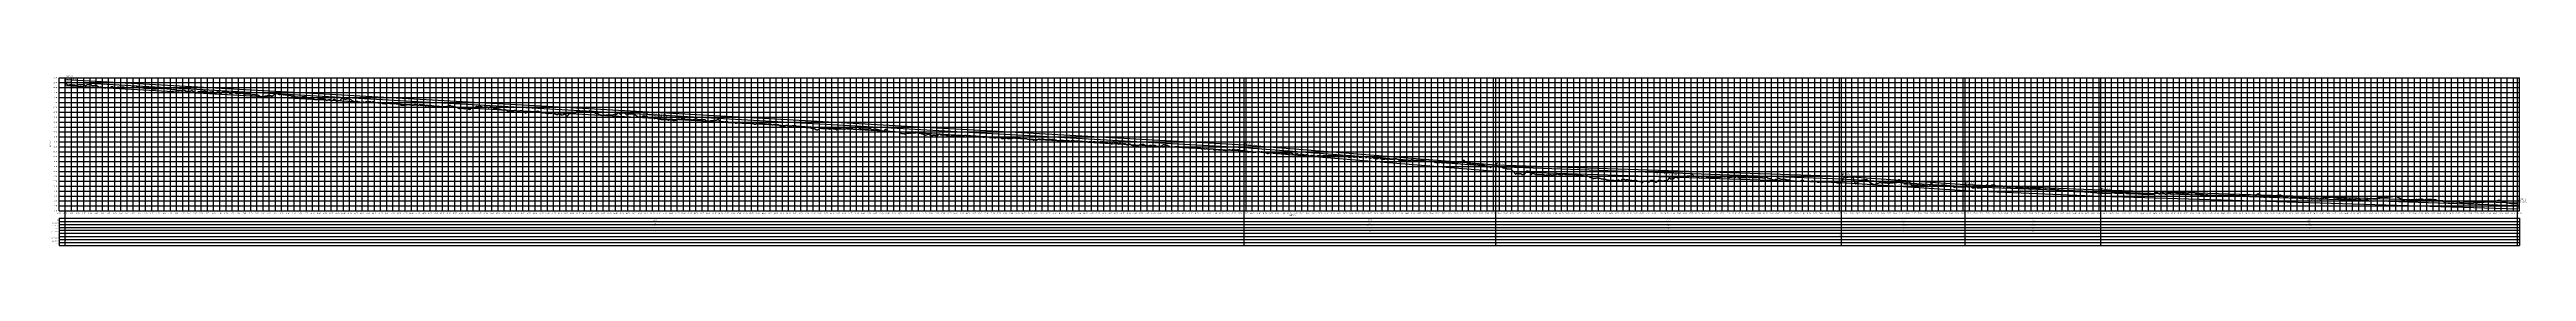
# Model space of a CAD drawing. Extents: x -64 to 9953, y -140 to 549.
import ezdxf
from ezdxf.enums import TextEntityAlignment as Align

# ---------------------------------------------------------------- set-up
doc = ezdxf.new("R2010")
doc.units = 0
for name, color, linetype in [('Annotation', 7, 'Continuous'), ('Annotation_Table', 254, 'Continuous'), ('Crown', 7, 'Continuous'), ('Grid', 254, 'Continuous'), ('Grid_Text', 7, 'Continuous'), ('Ground_Elevation', 3, 'Continuous'), ('Hydraulic_Grade', 5, 'Continuous'), ('Invert', 7, 'Continuous'), ('Structure', 7, 'Continuous')]:
    doc.layers.add(name, color=color, linetype=linetype)

msp = doc.modelspace()

# ---------------------------------------------------------------- linework, layer by layer
at = {"layer": 'Annotation', "color": 0}
for points in [[(2, 540), (2, 540), (0, 533)], [(4770, 276), (4769, 276), (4768, 268)], [(5787, 194), (5786, 194), (5785, 186)], [(7185, 147), (7184, 147), (7183, 140)], [(7685, 114), (7684, 114), (7683, 107)], [(8235, 92), (8234, 92), (8232, 85)], [(9919, 41), (9918, 41), (9917, 33)]]:
    msp.add_lwpolyline(points, dxfattribs=at)
for points in [[(0, 533), (0, 534), (1, 533)], [(4768, 268), (4767, 270), (4768, 269)], [(5785, 186), (5785, 187), (5785, 187)], [(7183, 140), (7182, 140), (7183, 140)], [(7683, 107), (7682, 108), (7683, 107)], [(8232, 85), (8232, 86), (8233, 86)], [(9917, 33), (9917, 34), (9917, 34)]]:
    msp.add_lwpolyline(points, close=True, dxfattribs=at)
at = {"layer": 'Annotation_Table', "color": 254}
for points in [[(0, -140), (0, 540)], [(4768, -140), (4768, 540)], [(5785, -140), (5785, 540)], [(7183, -140), (7183, 540)], [(7683, -140), (7683, 540)], [(8232, -140), (8232, 540)], [(9917, -140), (9917, 540)], [(-25, -30), (9925, -30)], [(-25, -30), (-25, -140)], [(-25, -43), (9925, -43)], [(-25, -55), (9925, -55)], [(-25, -67), (9925, -67)], [(-25, -79), (9925, -79)], [(-25, -91), (9925, -91)], [(9925, -30), (9925, -140)], [(-25, -104), (9925, -104)], [(-25, -116), (9925, -116)], [(-25, -128), (9925, -128)], [(-25, -140), (9925, -140)]]:
    msp.add_lwpolyline(points, dxfattribs=at)
at = {"layer": 'Crown', "color": 0}
for points in [[(0, 533), (0, 533)], [(0, 533), (4768, 268)], [(4768, 268), (4768, 268)], [(4768, 268), (5785, 186)], [(5785, 186), (5785, 186)], [(5785, 186), (7183, 140)], [(7183, 140), (7183, 140)], [(7183, 140), (7683, 107)], [(7683, 107), (7683, 107)], [(7683, 107), (8232, 85)], [(8232, 85), (8232, 85)], [(8232, 85), (9917, 33)], [(9917, 33), (9917, 33)]]:
    msp.add_lwpolyline(points, dxfattribs=at)
at = {"layer": 'Grid', "color": 254}
for points in [[(-25, 540), (9925, 540)], [(-25, 0), (-25, 540)], [(-25, 520), (9925, 520)], [(0, 0), (0, 540)], [(25, 0), (25, 540)], [(50, 0), (50, 540)], [(75, 0), (75, 540)], [(100, 0), (100, 540)], [(125, 0), (125, 540)], [(150, 0), (150, 540)], [(175, 0), (175, 540)], [(200, 0), (200, 540)], [(225, 0), (225, 540)], [(250, 0), (250, 540)], [(275, 0), (275, 540)], [(300, 0), (300, 540)], [(325, 0), (325, 540)], [(350, 0), (350, 540)], [(375, 0), (375, 540)], [(400, 0), (400, 540)], [(425, 0), (425, 540)], [(450, 0), (450, 540)], [(475, 0), (475, 540)], [(500, 0), (500, 540)], [(525, 0), (525, 540)], [(550, 0), (550, 540)], [(575, 0), (575, 540)], [(600, 0), (600, 540)], [(625, 0), (625, 540)], [(650, 0), (650, 540)], [(675, 0), (675, 540)], [(700, 0), (700, 540)], [(725, 0), (725, 540)], [(750, 0), (750, 540)], [(775, 0), (775, 540)], [(800, 0), (800, 540)], [(825, 0), (825, 540)], [(850, 0), (850, 540)], [(875, 0), (875, 540)], [(900, 0), (900, 540)], [(925, 0), (925, 540)], [(950, 0), (950, 540)], [(975, 0), (975, 540)], [(1000, 0), (1000, 540)], [(1025, 0), (1025, 540)], [(1050, 0), (1050, 540)], [(1075, 0), (1075, 540)], [(1100, 0), (1100, 540)], [(1125, 0), (1125, 540)], [(1150, 0), (1150, 540)], [(1175, 0), (1175, 540)], [(1200, 0), (1200, 540)], [(1225, 0), (1225, 540)], [(1250, 0), (1250, 540)], [(1275, 0), (1275, 540)], [(1300, 0), (1300, 540)], [(1325, 0), (1325, 540)], [(1350, 0), (1350, 540)], [(1375, 0), (1375, 540)], [(1400, 0), (1400, 540)], [(1425, 0), (1425, 540)], [(1450, 0), (1450, 540)], [(1475, 0), (1475, 540)], [(1500, 0), (1500, 540)], [(1525, 0), (1525, 540)], [(1550, 0), (1550, 540)], [(1575, 0), (1575, 540)], [(1600, 0), (1600, 540)], [(1625, 0), (1625, 540)], [(1650, 0), (1650, 540)], [(1675, 0), (1675, 540)], [(1700, 0), (1700, 540)], [(1725, 0), (1725, 540)], [(1750, 0), (1750, 540)], [(1775, 0), (1775, 540)], [(1800, 0), (1800, 540)], [(1825, 0), (1825, 540)], [(1850, 0), (1850, 540)], [(1875, 0), (1875, 540)], [(1900, 0), (1900, 540)], [(1925, 0), (1925, 540)], [(1950, 0), (1950, 540)], [(1975, 0), (1975, 540)], [(2000, 0), (2000, 540)], [(2025, 0), (2025, 540)], [(2050, 0), (2050, 540)], [(2075, 0), (2075, 540)], [(2100, 0), (2100, 540)], [(2125, 0), (2125, 540)], [(2150, 0), (2150, 540)], [(2175, 0), (2175, 540)], [(2200, 0), (2200, 540)], [(2225, 0), (2225, 540)], [(2250, 0), (2250, 540)], [(2275, 0), (2275, 540)], [(2300, 0), (2300, 540)], [(2325, 0), (2325, 540)], [(2350, 0), (2350, 540)], [(2375, 0), (2375, 540)], [(2400, 0), (2400, 540)], [(2425, 0), (2425, 540)], [(2450, 0), (2450, 540)], [(2475, 0), (2475, 540)], [(2500, 0), (2500, 540)], [(2525, 0), (2525, 540)], [(2550, 0), (2550, 540)], [(2575, 0), (2575, 540)], [(2600, 0), (2600, 540)], [(2625, 0), (2625, 540)], [(2650, 0), (2650, 540)], [(2675, 0), (2675, 540)], [(2700, 0), (2700, 540)], [(2725, 0), (2725, 540)], [(2750, 0), (2750, 540)], [(2775, 0), (2775, 540)], [(2800, 0), (2800, 540)], [(2825, 0), (2825, 540)], [(2850, 0), (2850, 540)], [(2875, 0), (2875, 540)], [(2900, 0), (2900, 540)], [(2925, 0), (2925, 540)], [(2950, 0), (2950, 540)], [(2975, 0), (2975, 540)], [(3000, 0), (3000, 540)], [(3025, 0), (3025, 540)], [(3050, 0), (3050, 540)], [(3075, 0), (3075, 540)], [(3100, 0), (3100, 540)], [(3125, 0), (3125, 540)], [(3150, 0), (3150, 540)], [(3175, 0), (3175, 540)], [(3200, 0), (3200, 540)], [(3225, 0), (3225, 540)], [(3250, 0), (3250, 540)], [(3275, 0), (3275, 540)], [(3300, 0), (3300, 540)], [(3325, 0), (3325, 540)], [(3350, 0), (3350, 540)], [(3375, 0), (3375, 540)], [(3400, 0), (3400, 540)], [(3425, 0), (3425, 540)], [(3450, 0), (3450, 540)], [(3475, 0), (3475, 540)], [(3500, 0), (3500, 540)], [(3525, 0), (3525, 540)], [(3550, 0), (3550, 540)], [(3575, 0), (3575, 540)], [(3600, 0), (3600, 540)], [(3625, 0), (3625, 540)], [(3650, 0), (3650, 540)], [(3675, 0), (3675, 540)], [(3700, 0), (3700, 540)], [(3725, 0), (3725, 540)], [(3750, 0), (3750, 540)], [(3775, 0), (3775, 540)], [(3800, 0), (3800, 540)], [(3825, 0), (3825, 540)], [(3850, 0), (3850, 540)], [(3875, 0), (3875, 540)], [(3900, 0), (3900, 540)], [(3925, 0), (3925, 540)], [(3950, 0), (3950, 540)], [(3975, 0), (3975, 540)], [(4000, 0), (4000, 540)], [(4025, 0), (4025, 540)], [(4050, 0), (4050, 540)], [(4075, 0), (4075, 540)], [(4100, 0), (4100, 540)], [(4125, 0), (4125, 540)], [(4150, 0), (4150, 540)], [(4175, 0), (4175, 540)], [(4200, 0), (4200, 540)], [(4225, 0), (4225, 540)], [(4250, 0), (4250, 540)], [(4275, 0), (4275, 540)], [(4300, 0), (4300, 540)], [(4325, 0), (4325, 540)], [(4350, 0), (4350, 540)], [(4375, 0), (4375, 540)], [(4400, 0), (4400, 540)], [(4425, 0), (4425, 540)], [(4450, 0), (4450, 540)], [(4475, 0), (4475, 540)], [(4500, 0), (4500, 540)], [(4525, 0), (4525, 540)], [(4550, 0), (4550, 540)], [(4575, 0), (4575, 540)], [(4600, 0), (4600, 540)], [(4625, 0), (4625, 540)], [(4650, 0), (4650, 540)], [(4675, 0), (4675, 540)], [(4700, 0), (4700, 540)], [(4725, 0), (4725, 540)], [(4750, 0), (4750, 540)], [(4775, 0), (4775, 540)], [(4800, 0), (4800, 540)], [(4825, 0), (4825, 540)], [(4850, 0), (4850, 540)], [(4875, 0), (4875, 540)], [(4900, 0), (4900, 540)], [(4925, 0), (4925, 540)], [(4950, 0), (4950, 540)], [(4975, 0), (4975, 540)], [(5000, 0), (5000, 540)], [(5025, 0), (5025, 540)], [(5050, 0), (5050, 540)], [(5075, 0), (5075, 540)], [(5100, 0), (5100, 540)], [(5125, 0), (5125, 540)], [(5150, 0), (5150, 540)], [(5175, 0), (5175, 540)], [(5200, 0), (5200, 540)], [(5225, 0), (5225, 540)], [(5250, 0), (5250, 540)], [(5275, 0), (5275, 540)], [(5300, 0), (5300, 540)], [(5325, 0), (5325, 540)], [(5350, 0), (5350, 540)], [(5375, 0), (5375, 540)], [(5400, 0), (5400, 540)], [(5425, 0), (5425, 540)], [(5450, 0), (5450, 540)], [(5475, 0), (5475, 540)], [(5500, 0), (5500, 540)], [(5525, 0), (5525, 540)], [(5550, 0), (5550, 540)], [(5575, 0), (5575, 540)], [(5600, 0), (5600, 540)], [(5625, 0), (5625, 540)], [(5650, 0), (5650, 540)], [(5675, 0), (5675, 540)], [(5700, 0), (5700, 540)], [(5725, 0), (5725, 540)], [(5750, 0), (5750, 540)], [(5775, 0), (5775, 540)], [(5800, 0), (5800, 540)], [(5825, 0), (5825, 540)], [(5850, 0), (5850, 540)], [(5875, 0), (5875, 540)], [(5900, 0), (5900, 540)], [(5925, 0), (5925, 540)], [(5950, 0), (5950, 540)], [(5975, 0), (5975, 540)], [(6000, 0), (6000, 540)], [(6025, 0), (6025, 540)], [(6050, 0), (6050, 540)], [(6075, 0), (6075, 540)], [(6100, 0), (6100, 540)], [(6125, 0), (6125, 540)], [(6150, 0), (6150, 540)], [(6175, 0), (6175, 540)], [(6200, 0), (6200, 540)], [(6225, 0), (6225, 540)], [(6250, 0), (6250, 540)], [(6275, 0), (6275, 540)], [(6300, 0), (6300, 540)], [(6325, 0), (6325, 540)], [(6350, 0), (6350, 540)], [(6375, 0), (6375, 540)], [(6400, 0), (6400, 540)], [(6425, 0), (6425, 540)], [(6450, 0), (6450, 540)], [(6475, 0), (6475, 540)], [(6500, 0), (6500, 540)], [(6525, 0), (6525, 540)], [(6550, 0), (6550, 540)], [(6575, 0), (6575, 540)], [(6600, 0), (6600, 540)], [(6625, 0), (6625, 540)], [(6650, 0), (6650, 540)], [(6675, 0), (6675, 540)], [(6700, 0), (6700, 540)], [(6725, 0), (6725, 540)], [(6750, 0), (6750, 540)], [(6775, 0), (6775, 540)], [(6800, 0), (6800, 540)], [(6825, 0), (6825, 540)], [(6850, 0), (6850, 540)], [(6875, 0), (6875, 540)], [(6900, 0), (6900, 540)], [(6925, 0), (6925, 540)], [(6950, 0), (6950, 540)], [(6975, 0), (6975, 540)], [(7000, 0), (7000, 540)], [(7025, 0), (7025, 540)], [(7050, 0), (7050, 540)], [(7075, 0), (7075, 540)], [(7100, 0), (7100, 540)], [(7125, 0), (7125, 540)], [(7150, 0), (7150, 540)], [(7175, 0), (7175, 540)], [(7200, 0), (7200, 540)], [(7225, 0), (7225, 540)], [(7250, 0), (7250, 540)], [(7275, 0), (7275, 540)], [(7300, 0), (7300, 540)], [(7325, 0), (7325, 540)], [(7350, 0), (7350, 540)], [(7375, 0), (7375, 540)], [(7400, 0), (7400, 540)], [(7425, 0), (7425, 540)], [(7450, 0), (7450, 540)], [(7475, 0), (7475, 540)], [(7500, 0), (7500, 540)], [(7525, 0), (7525, 540)], [(7550, 0), (7550, 540)], [(7575, 0), (7575, 540)], [(7600, 0), (7600, 540)], [(7625, 0), (7625, 540)], [(7650, 0), (7650, 540)], [(7675, 0), (7675, 540)], [(7700, 0), (7700, 540)], [(7725, 0), (7725, 540)], [(7750, 0), (7750, 540)], [(7775, 0), (7775, 540)], [(7800, 0), (7800, 540)], [(7825, 0), (7825, 540)], [(7850, 0), (7850, 540)], [(7875, 0), (7875, 540)], [(7900, 0), (7900, 540)], [(7925, 0), (7925, 540)], [(7950, 0), (7950, 540)], [(7975, 0), (7975, 540)], [(8000, 0), (8000, 540)], [(8025, 0), (8025, 540)], [(8050, 0), (8050, 540)], [(8075, 0), (8075, 540)], [(8100, 0), (8100, 540)], [(8125, 0), (8125, 540)], [(8150, 0), (8150, 540)], [(8175, 0), (8175, 540)], [(8200, 0), (8200, 540)], [(8225, 0), (8225, 540)], [(8250, 0), (8250, 540)], [(8275, 0), (8275, 540)], [(8300, 0), (8300, 540)], [(8325, 0), (8325, 540)], [(8350, 0), (8350, 540)], [(8375, 0), (8375, 540)], [(8400, 0), (8400, 540)], [(8425, 0), (8425, 540)], [(8450, 0), (8450, 540)], [(8475, 0), (8475, 540)], [(8500, 0), (8500, 540)], [(8525, 0), (8525, 540)], [(8550, 0), (8550, 540)], [(8575, 0), (8575, 540)], [(8600, 0), (8600, 540)], [(8625, 0), (8625, 540)], [(8650, 0), (8650, 540)], [(8675, 0), (8675, 540)], [(8700, 0), (8700, 540)], [(8725, 0), (8725, 540)], [(8750, 0), (8750, 540)], [(8775, 0), (8775, 540)], [(8800, 0), (8800, 540)], [(8825, 0), (8825, 540)], [(8850, 0), (8850, 540)], [(8875, 0), (8875, 540)], [(8900, 0), (8900, 540)], [(8925, 0), (8925, 540)], [(8950, 0), (8950, 540)], [(8975, 0), (8975, 540)], [(9000, 0), (9000, 540)], [(9025, 0), (9025, 540)], [(9050, 0), (9050, 540)], [(9075, 0), (9075, 540)], [(9100, 0), (9100, 540)], [(9125, 0), (9125, 540)], [(9150, 0), (9150, 540)], [(9175, 0), (9175, 540)], [(9200, 0), (9200, 540)], [(9225, 0), (9225, 540)], [(9250, 0), (9250, 540)], [(9275, 0), (9275, 540)], [(9300, 0), (9300, 540)], [(9325, 0), (9325, 540)], [(9350, 0), (9350, 540)], [(9375, 0), (9375, 540)], [(9400, 0), (9400, 540)], [(9425, 0), (9425, 540)], [(9450, 0), (9450, 540)], [(9475, 0), (9475, 540)], [(9500, 0), (9500, 540)], [(9525, 0), (9525, 540)], [(9550, 0), (9550, 540)], [(9575, 0), (9575, 540)], [(9600, 0), (9600, 540)], [(9625, 0), (9625, 540)], [(9650, 0), (9650, 540)], [(9675, 0), (9675, 540)], [(9700, 0), (9700, 540)], [(9725, 0), (9725, 540)], [(9750, 0), (9750, 540)], [(9775, 0), (9775, 540)], [(9800, 0), (9800, 540)], [(9825, 0), (9825, 540)], [(9850, 0), (9850, 540)], [(9875, 0), (9875, 540)], [(9900, 0), (9900, 540)], [(9925, 0), (9925, 540)], [(-25, 500), (9925, 500)], [(-25, 480), (9925, 480)], [(-25, 460), (9925, 460)], [(-25, 440), (9925, 440)], [(-25, 420), (9925, 420)], [(-25, 400), (9925, 400)], [(-25, 380), (9925, 380)], [(-25, 360), (9925, 360)], [(-25, 340), (9925, 340)], [(-25, 320), (9925, 320)], [(-25, 300), (9925, 300)], [(-25, 280), (9925, 280)], [(-25, 260), (9925, 260)], [(-25, 240), (9925, 240)], [(-25, 220), (9925, 220)], [(-25, 200), (9925, 200)], [(-25, 180), (9925, 180)], [(-25, 160), (9925, 160)], [(-25, 140), (9925, 140)], [(-25, 120), (9925, 120)], [(-25, 100), (9925, 100)], [(-25, 80), (9925, 80)], [(-25, 60), (9925, 60)], [(-25, 40), (9925, 40)], [(-25, 20), (9925, 20)], [(-25, 0), (9925, 0)]]:
    msp.add_lwpolyline(points, dxfattribs=at)
at = {"layer": 'Ground_Elevation', "color": 3}
msp.add_lwpolyline([(0, 517), (1, 516), (2, 516), (3, 516), (4, 515), (5, 515), (6, 514), (7, 513), (8, 512), (9, 511), (10, 510), (11, 510), (12, 510), (13, 510), (14, 511), (15, 511), (16, 511), (17, 511), (18, 511), (19, 511), (20, 512), (21, 512), (22, 512), (23, 512), (24, 512), (25, 512), (26, 512), (27, 512), (28, 511), (29, 511), (30, 511), (31, 511), (32, 511), (33, 511), (34, 511), (35, 511), (36, 511), (37, 511), (38, 510), (39, 510), (40, 510), (41, 510), (42, 510), (43, 510), (44, 510), (45, 510), (46, 510), (47, 510), (48, 511), (49, 511), (50, 511), (51, 511), (52, 511), (53, 511), (54, 511), (55, 512), (56, 512), (57, 512), (58, 512), (59, 512), (60, 511), (61, 511), (62, 511), (63, 511), (64, 512), (65, 512), (66, 512), (67, 512), (68, 512), (69, 513), (70, 513), (71, 513), (72, 513), (73, 513), (74, 513), (75, 513), (76, 513), (77, 512), (78, 511), (79, 510), (80, 509), (81, 508), (82, 508), (83, 508), (84, 508), (85, 509), (86, 510), (87, 511), (88, 512), (89, 512), (90, 513), (91, 513), (92, 512), (93, 512), (94, 512), (95, 512), (96, 512), (97, 512), (98, 513), (99, 513), (100, 513), (101, 513), (102, 513), (103, 512), (104, 512), (105, 511), (106, 510), (107, 509), (108, 508), (109, 508), (110, 508), (111, 508), (112, 508), (113, 508), (114, 508), (115, 509), (116, 509), (117, 509), (118, 509), (119, 510), (120, 510), (121, 510), (122, 510), (123, 510), (124, 509), (125, 508), (126, 508), (127, 507), (128, 507), (129, 507), (130, 506), (131, 506), (132, 505), (133, 504), (134, 504), (135, 503), (136, 502), (137, 502), (138, 501), (139, 502), (140, 502), (141, 502), (142, 503), (143, 503), (144, 503), (145, 502), (146, 502), (147, 501), (148, 500), (149, 500), (150, 499), (151, 499), (152, 499), (153, 499), (154, 500), (155, 500), (156, 500), (157, 500), (158, 500), (159, 499), (160, 499), (161, 499), (162, 499), (163, 499), (164, 499), (165, 500), (166, 500), (167, 500), (168, 501), (169, 501), (170, 501), (171, 502), (172, 502), (173, 502), (174, 501), (175, 501), (176, 501), (177, 500), (178, 500), (179, 499), (180, 499), (181, 499), (182, 500), (183, 501), (184, 502), (185, 503), (186, 504), (187, 504), (188, 504), (189, 504), (190, 504), (191, 504), (192, 503), (193, 503), (194, 502), (195, 501), (196, 500), (197, 500), (198, 500), (199, 500), (200, 500), (201, 501), (202, 501), (203, 501), (204, 501), (205, 501), (206, 501), (207, 501), (208, 501), (209, 501), (210, 501), (211, 502), (212, 502), (213, 503), (214, 503), (215, 502), (216, 502), (217, 502), (218, 502), (219, 502), (220, 502), (221, 502), (222, 501), (223, 501), (224, 501), (225, 501), (226, 501), (227, 501), (228, 502), (229, 502), (230, 502), (231, 503), (232, 503), (233, 503), (234, 503), (235, 503), (236, 503), (237, 502), (238, 502), (239, 502), (240, 501), (241, 501), (242, 501), (243, 501), (244, 501), (245, 501), (246, 501), (247, 501), (248, 501), (249, 501), (250, 501), (251, 501), (252, 501), (253, 501), (254, 501), (255, 501), (256, 500), (257, 500), (258, 500), (259, 500), (260, 500), (261, 500), (262, 501), (263, 501), (264, 501), (265, 501), (266, 501), (267, 501), (268, 501), (269, 501), (270, 502), (271, 502), (272, 503), (273, 503), (274, 503), (275, 503), (276, 503), (277, 503), (278, 502), (279, 502), (280, 501), (281, 501), (282, 501), (283, 501), (284, 501), (285, 501), (286, 501), (287, 502), (288, 502), (289, 503), (290, 504), (291, 504), (292, 504), (293, 503), (294, 503), (295, 502), (296, 501), (297, 501), (298, 500), (299, 500), (300, 501), (301, 501), (302, 501), (303, 501), (304, 501), (305, 501), (306, 500), (307, 500), (308, 500), (309, 500), (310, 500), (311, 500), (312, 499), (313, 499), (314, 499), (315, 499), (316, 499), (317, 499), (318, 498), (319, 498), (320, 498), (321, 497), (322, 497), (323, 497), (324, 497), (325, 497), (326, 497), (327, 497), (328, 497), (329, 497), (330, 497), (331, 498), (332, 498), (333, 498), (334, 498), (335, 498), (336, 498), (337, 498), (338, 498), (339, 498), (340, 498), (341, 498), (342, 498), (343, 497), (344, 497), (345, 497), (346, 497), (347, 497), (348, 497), (349, 496), (350, 496), (351, 496), (352, 496), (353, 495), (354, 495), (355, 495), (356, 495), (357, 495), (358, 495), (359, 495), (360, 495), (361, 495), (362, 495), (363, 495), (364, 495), (365, 495), (366, 495), (367, 495), (368, 496), (369, 496), (370, 496), (371, 496), (372, 496), (373, 496), (374, 496), (375, 496), (376, 496), (377, 497), (378, 497), (379, 497), (380, 497), (381, 497), (382, 497), (383, 497), (384, 497), (385, 497), (386, 497), (387, 496), (388, 496), (389, 496), (390, 496), (391, 496), (392, 496), (393, 496), (394, 497), (395, 497), (396, 497), (397, 497), (398, 498), (399, 498), (400, 498), (401, 498), (402, 497), (403, 497), (404, 497), (405, 497), (406, 496), (407, 496), (408, 496), (409, 496), (410, 496), (411, 496), (412, 496), (413, 495), (414, 495), (415, 495), (416, 495), (417, 495), (418, 496), (419, 496), (420, 496), (421, 496), (422, 496), (423, 496), (424, 495), (425, 495), (426, 495), (427, 495), (428, 494), (429, 493), (430, 493), (431, 492), (432, 492), (433, 492), (434, 492), (435, 492), (436, 492), (437, 492), (438, 492), (439, 492), (440, 492), (441, 492), (442, 492), (443, 492), (444, 491), (445, 491), (446, 491), (447, 490), (448, 490), (449, 490), (450, 490), (451, 490), (452, 490), (453, 490), (454, 490), (455, 490), (456, 490), (457, 490), (458, 490), (459, 490), (460, 490), (461, 490), (462, 490), (463, 490), (464, 490), (465, 490), (466, 489), (467, 489), (468, 489), (469, 488), (470, 488), (471, 488), (472, 488), (473, 489), (474, 489), (475, 489), (476, 490), (477, 490), (478, 491), (479, 491), (480, 491), (481, 490), (482, 490), (483, 489), (484, 488), (485, 488), (486, 487), (487, 487), (488, 486), (489, 486), (490, 486), (491, 486), (492, 485), (493, 485), (494, 485), (495, 484), (496, 484), (497, 484), (498, 484), (499, 484), (500, 484), (501, 484), (502, 485), (503, 485), (504, 485), (505, 485), (506, 485), (507, 486), (508, 487), (509, 487), (510, 488), (511, 488), (512, 488), (513, 488), (514, 487), (515, 486), (516, 486), (517, 485), (518, 484), (519, 484), (520, 483), (521, 481), (522, 480), (523, 480), (524, 479), (525, 478), (526, 478), (527, 478), (528, 478), (529, 478), (530, 479), (531, 480), (532, 480), (533, 481), (534, 481), (535, 482), (536, 482), (537, 483), (538, 483), (539, 484), (540, 484), (541, 484), (542, 484), (543, 484), (544, 484), (545, 484), (546, 484), (547, 484), (548, 484), (549, 484), (550, 484), (551, 484), (552, 485), (553, 485), (554, 485), (555, 485), (556, 485), (557, 485), (558, 486), (559, 486), (560, 486), (561, 486), (562, 487), (563, 487), (564, 487), (565, 486), (566, 486), (567, 486), (568, 485), (569, 484), (570, 484), (571, 483), (572, 483), (573, 482), (574, 482), (575, 482), (576, 482), (577, 481), (578, 481), (579, 481), (580, 480), (581, 481), (582, 481), (583, 482), (584, 482), (585, 483), (586, 483), (587, 483), (588, 483), (589, 482), (590, 482), (591, 482), (592, 482), (593, 483), (594, 484), (595, 484), (596, 484), (597, 484), (598, 483), (599, 482), (600, 481), (601, 480), (602, 478), (603, 477), (604, 476), (605, 475), (606, 474), (607, 474), (608, 475), (609, 476), (610, 477), (611, 478), (612, 480), (613, 481), (614, 482), (615, 483), (616, 484), (617, 484), (618, 484), (619, 484), (620, 484), (621, 482), (622, 480), (623, 479), (624, 477), (625, 475), (626, 474), (627, 473), (628, 473), (629, 474), (630, 475), (631, 477), (632, 478), (633, 480), (634, 481), (635, 482), (636, 483), (637, 484), (638, 485), (639, 485), (640, 485), (641, 485), (642, 485), (643, 485), (644, 484), (645, 484), (646, 484), (647, 483), (648, 483), (649, 483), (650, 482), (651, 482), (652, 482), (653, 482), (654, 482), (655, 482), (656, 482), (657, 482), (658, 482), (659, 482), (660, 481), (661, 480), (662, 480), (663, 479), (664, 478), (665, 478), (666, 477), (667, 477), (668, 477), (669, 477), (670, 478), (671, 478), (672, 479), (673, 479), (674, 480), (675, 481), (676, 481), (677, 482), (678, 482), (679, 482), (680, 482), (681, 482), (682, 482), (683, 482), (684, 481), (685, 481), (686, 480), (687, 479), (688, 478), (689, 477), (690, 477), (691, 476), (692, 476), (693, 476), (694, 477), (695, 478), (696, 478), (697, 478), (698, 478), (699, 479), (700, 479), (701, 479), (702, 478), (703, 478), (704, 477), (705, 477), (706, 477), (707, 476), (708, 476), (709, 477), (710, 477), (711, 477), (712, 478), (713, 478), (714, 479), (715, 479), (716, 479), (717, 478), (718, 478), (719, 477), (720, 476), (721, 475), (722, 475), (723, 474), (724, 474), (725, 474), (726, 474), (727, 474), (728, 474), (729, 474), (730, 474), (731, 474), (732, 475), (733, 475), (734, 475), (735, 475), (736, 475), (737, 475), (738, 475), (739, 475), (740, 474), (741, 474), (742, 474), (743, 474), (744, 474), (745, 474), (746, 473), (747, 473), (748, 472), (749, 471), (750, 471), (751, 471), (752, 471), (753, 471), (754, 471), (755, 471), (756, 471), (757, 472), (758, 472), (759, 472), (760, 472), (761, 472), (762, 472), (763, 472), (764, 472), (765, 472), (766, 472), (767, 472), (768, 472), (769, 471), (770, 470), (771, 470), (772, 469), (773, 469), (774, 470), (775, 470), (776, 470), (777, 470), (778, 470), (779, 470), (780, 469), (781, 469), (782, 468), (783, 468), (784, 467), (785, 466), (786, 466), (787, 465), (788, 464), (789, 463), (790, 463), (791, 462), (792, 462), (793, 463), (794, 463), (795, 463), (796, 464), (797, 464), (798, 465), (799, 465), (800, 465), (801, 464), (802, 464), (803, 464), (804, 464), (805, 464), (806, 464), (807, 465), (808, 466), (809, 466), (810, 466), (811, 466), (812, 466), (813, 466), (814, 466), (815, 467), (816, 467), (817, 468), (818, 468), (819, 469), (820, 469), (821, 469), (822, 469), (823, 469), (824, 469), (825, 469), (826, 469), (827, 469), (828, 469), (829, 468), (830, 468), (831, 468), (832, 468), (833, 467), (834, 467), (835, 467), (836, 467), (837, 467), (838, 467), (839, 468), (840, 468), (841, 469), (842, 469), (843, 470), (844, 471), (845, 472), (846, 472), (847, 473), (848, 474), (849, 474), (850, 475), (851, 475), (852, 475), (853, 476), (854, 476), (855, 477), (856, 477), (857, 476), (858, 476), (859, 475), (860, 474), (861, 473), (862, 473), (863, 472), (864, 472), (865, 472), (866, 472), (867, 472), (868, 473), (869, 473), (870, 473), (871, 473), (872, 473), (873, 474), (874, 474), (875, 473), (876, 473), (877, 473), (878, 473), (879, 472), (880, 472), (881, 472), (882, 471), (883, 471), (884, 471), (885, 471), (886, 472), (887, 472), (888, 472), (889, 471), (890, 471), (891, 471), (892, 471), (893, 471), (894, 471), (895, 470), (896, 470), (897, 470), (898, 470), (899, 469), (900, 469), (901, 468), (902, 468), (903, 468), (904, 468), (905, 468), (906, 469), (907, 469), (908, 469), (909, 469), (910, 469), (911, 468), (912, 468), (913, 467), (914, 466), (915, 466), (916, 465), (917, 465), (918, 465), (919, 465), (920, 466), (921, 466), (922, 466), (923, 466), (924, 466), (925, 465), (926, 465), (927, 464), (928, 464), (929, 463), (930, 463), (931, 463), (932, 463), (933, 463), (934, 463), (935, 462), (936, 462), (937, 462), (938, 462), (939, 462), (940, 462), (941, 462), (942, 461), (943, 461), (944, 461), (945, 460), (946, 460), (947, 460), (948, 460), (949, 459), (950, 459), (951, 459), (952, 459), (953, 459), (954, 460), (955, 461), (956, 462), (957, 462), (958, 463), (959, 464), (960, 464), (961, 464), (962, 464), (963, 464), (964, 464), (965, 464), (966, 464), (967, 464), (968, 464), (969, 464), (970, 463), (971, 462), (972, 461), (973, 460), (974, 460), (975, 460), (976, 460), (977, 460), (978, 460), (979, 460), (980, 459), (981, 459), (982, 459), (983, 459), (984, 459), (985, 459), (986, 459), (987, 459), (988, 459), (989, 458), (990, 458), (991, 457), (992, 456), (993, 455), (994, 454), (995, 454), (996, 455), (997, 455), (998, 455), (999, 456), (1000, 456), (1001, 456), (1002, 456), (1003, 455), (1004, 455), (1005, 454), (1006, 453), (1007, 453), (1008, 452), (1009, 452), (1010, 451), (1011, 451), (1012, 451), (1013, 451), (1014, 451), (1015, 451), (1016, 451), (1017, 451), (1018, 451), (1019, 452), (1020, 453), (1021, 453), (1022, 453), (1023, 453), (1024, 453), (1025, 454), (1026, 454), (1027, 454), (1028, 454), (1029, 455), (1030, 455), (1031, 455), (1032, 455), (1033, 455), (1034, 455), (1035, 455), (1036, 455), (1037, 455), (1038, 455), (1039, 455), (1040, 455), (1041, 455), (1042, 455), (1043, 455), (1044, 455), (1045, 455), (1046, 455), (1047, 455), (1048, 455), (1049, 454), (1050, 453), (1051, 452), (1052, 452), (1053, 451), (1054, 450), (1055, 449), (1056, 449), (1057, 448), (1058, 448), (1059, 448), (1060, 449), (1061, 449), (1062, 450), (1063, 450), (1064, 450), (1065, 451), (1066, 451), (1067, 451), (1068, 451), (1069, 451), (1070, 451), (1071, 451), (1072, 450), (1073, 450), (1074, 449), (1075, 449), (1076, 449), (1077, 448), (1078, 448), (1079, 448), (1080, 448), (1081, 448), (1082, 449), (1083, 450), (1084, 450), (1085, 451), (1086, 452), (1087, 453), (1088, 453), (1089, 453), (1090, 452), (1091, 451), (1092, 450), (1093, 448), (1094, 447), (1095, 446), (1096, 445), (1097, 445), (1098, 446), (1099, 446), (1100, 446), (1101, 447), (1102, 446), (1103, 446), (1104, 447), (1105, 447), (1106, 447), (1107, 447), (1108, 448), (1109, 448), (1110, 448), (1111, 448), (1112, 449), (1113, 449), (1114, 450), (1115, 452), (1116, 453), (1117, 455), (1118, 456), (1119, 457), (1120, 457), (1121, 457), (1122, 456), (1123, 456), (1124, 455), (1125, 454), (1126, 454), (1127, 454), (1128, 454), (1129, 454), (1130, 453), (1131, 453), (1132, 453), (1133, 453), (1134, 453), (1135, 453), (1136, 453), (1137, 454), (1138, 454), (1139, 455), (1140, 455), (1141, 456), (1142, 456), (1143, 456), (1144, 456), (1145, 456), (1146, 456), (1147, 456), (1148, 455), (1149, 454), (1150, 454), (1151, 453), (1152, 453), (1153, 452), (1154, 451), (1155, 451), (1156, 450), (1157, 449), (1158, 448), (1159, 447), (1160, 447), (1161, 447), (1162, 446), (1163, 445), (1164, 445), (1165, 445), (1166, 445), (1167, 444), (1168, 444), (1169, 444), (1170, 444), (1171, 443), (1172, 443), (1173, 443), (1174, 443), (1175, 443), (1176, 443), (1177, 444), (1178, 445), (1179, 445), (1180, 445), (1181, 445), (1182, 444), (1183, 443), (1184, 442), (1185, 441), (1186, 440), (1187, 440), (1188, 440), (1189, 439), (1190, 440), (1191, 440), (1192, 440), (1193, 441), (1194, 441), (1195, 441), (1196, 441), (1197, 441), (1198, 441), (1199, 441), (1200, 441), (1201, 441), (1202, 441), (1203, 441), (1204, 441), (1205, 441), (1206, 442), (1207, 442), (1208, 441), (1209, 441), (1210, 440), (1211, 440), (1212, 440), (1213, 441), (1214, 441), (1215, 442), (1216, 442), (1217, 443), (1218, 443), (1219, 443), (1220, 442), (1221, 441), (1222, 441), (1223, 441), (1224, 441), (1225, 441), (1226, 442), (1227, 443), (1228, 443), (1229, 443), (1230, 443), (1231, 443), (1232, 443), (1233, 443), (1234, 443), (1235, 443), (1236, 442), (1237, 442), (1238, 442), (1239, 441), (1240, 441), (1241, 441), (1242, 442), (1243, 442), (1244, 442), (1245, 443), (1246, 443), (1247, 443), (1248, 443), (1249, 442), (1250, 442), (1251, 441), (1252, 441), (1253, 440), (1254, 440), (1255, 439), (1256, 439), (1257, 439), (1258, 439), (1259, 440), (1260, 440), (1261, 440), (1262, 440), (1263, 440), (1264, 440), (1265, 441), (1266, 440), (1267, 440), (1268, 440), (1269, 440), (1270, 439), (1271, 439), (1272, 439), (1273, 439), (1274, 439), (1275, 439), (1276, 439), (1277, 438), (1278, 438), (1279, 438), (1280, 437), (1281, 437), (1282, 436), (1283, 436), (1284, 436), (1285, 435), (1286, 435), (1287, 435), (1288, 436), (1289, 436), (1290, 436), (1291, 436), (1292, 435), (1293, 435), (1294, 435), (1295, 434), (1296, 434), (1297, 434), (1298, 434), (1299, 435), (1300, 435), (1301, 436), (1302, 437), (1303, 438), (1304, 439), (1305, 439), (1306, 439), (1307, 439), (1308, 439), (1309, 439), (1310, 439), (1311, 438), (1312, 438), (1313, 438), (1314, 438), (1315, 438), (1316, 438), (1317, 438), (1318, 438), (1319, 438), (1320, 438), (1321, 437), (1322, 436), (1323, 436), (1324, 436), (1325, 436), (1326, 436), (1327, 436), (1328, 437), (1329, 437), (1330, 438), (1331, 439), (1332, 439), (1333, 439), (1334, 439), (1335, 439), (1336, 439), (1337, 438), (1338, 438), (1339, 437), (1340, 436), (1341, 436), (1342, 435), (1343, 435), (1344, 434), (1345, 434), (1346, 434), (1347, 434), (1348, 434), (1349, 435), (1350, 436), (1351, 436), (1352, 435), (1353, 434), (1354, 433), (1355, 432), (1356, 430), (1357, 429), (1358, 429), (1359, 428), (1360, 428), (1361, 429), (1362, 429), (1363, 429), (1364, 429), (1365, 428), (1366, 428), (1367, 428), (1368, 428), (1369, 428), (1370, 429), (1371, 429), (1372, 430), (1373, 430), (1374, 430), (1375, 430), (1376, 430), (1377, 430), (1378, 430), (1379, 430), (1380, 430), (1381, 431), (1382, 431), (1383, 431), (1384, 431), (1385, 432), (1386, 432), (1387, 432), (1388, 432), (1389, 432), (1390, 432), (1391, 432), (1392, 432), (1393, 432), (1394, 431), (1395, 430), (1396, 430), (1397, 430), (1398, 430), (1399, 429), (1400, 429), (1401, 429), (1402, 429), (1403, 429), (1404, 429), (1405, 429), (1406, 429), (1407, 429), (1408, 429), (1409, 430), (1410, 430), (1411, 431), (1412, 432), (1413, 433), (1414, 433), (1415, 433), (1416, 433), (1417, 432), (1418, 432), (1419, 431), (1420, 431), (1421, 430), (1422, 429), (1423, 429), (1424, 428), (1425, 428), (1426, 428), (1427, 428), (1428, 428), (1429, 428), (1430, 429), (1431, 430), (1432, 431), (1433, 431), (1434, 432), (1435, 432), (1436, 432), (1437, 432), (1438, 431), (1439, 431), (1440, 430), (1441, 430), (1442, 430), (1443, 430), (1444, 430), (1445, 430), (1446, 431), (1447, 431), (1448, 431), (1449, 431), (1450, 431), (1451, 431), (1452, 430), (1453, 429), (1454, 428), (1455, 427), (1456, 426), (1457, 426), (1458, 426), (1459, 427), (1460, 427), (1461, 428), (1462, 429), (1463, 429), (1464, 429), (1465, 429), (1466, 428), (1467, 428), (1468, 427), (1469, 426), (1470, 426), (1471, 426), (1472, 426), (1473, 427), (1474, 427), (1475, 428), (1476, 428), (1477, 428), (1478, 427), (1479, 427), (1480, 427), (1481, 427), (1482, 426), (1483, 426), (1484, 426), (1485, 426), (1486, 426), (1487, 426), (1488, 426), (1489, 426), (1490, 425), (1491, 425), (1492, 424), (1493, 424), (1494, 423), (1495, 423), (1496, 423), (1497, 423), (1498, 422), (1499, 422), (1500, 422), (1501, 422), (1502, 422), (1503, 422), (1504, 422), (1505, 423), (1506, 423), (1507, 424), (1508, 424), (1509, 424), (1510, 425), (1511, 425), (1512, 424), (1513, 424), (1514, 423), (1515, 423), (1516, 422), (1517, 421), (1518, 421), (1519, 420), (1520, 420), (1521, 420), (1522, 420), (1523, 420), (1524, 420), (1525, 421), (1526, 421), (1527, 422), (1528, 422), (1529, 422), (1530, 423), (1531, 423), (1532, 423), (1533, 423), (1534, 423), (1535, 423), (1536, 423), (1537, 423), (1538, 423), (1539, 423), (1540, 422), (1541, 423), (1542, 423), (1543, 423), (1544, 424), (1545, 424), (1546, 424), (1547, 424), (1548, 424), (1549, 424), (1550, 424), (1551, 425), (1552, 426), (1553, 426), (1554, 427), (1555, 428), (1556, 428), (1557, 428), (1558, 427), (1559, 426), (1560, 425), (1561, 425), (1562, 424), (1563, 424), (1564, 424), (1565, 424), (1566, 424), (1567, 424), (1568, 424), (1569, 424), (1570, 423), (1571, 423), (1572, 423), (1573, 423), (1574, 422), (1575, 422), (1576, 422), (1577, 422), (1578, 422), (1579, 422), (1580, 422), (1581, 421), (1582, 421), (1583, 421), (1584, 420), (1585, 419), (1586, 419), (1587, 418), (1588, 418), (1589, 417), (1590, 417), (1591, 416), (1592, 416), (1593, 415), (1594, 415), (1595, 415), (1596, 415), (1597, 415), (1598, 415), (1599, 415), (1600, 416), (1601, 416), (1602, 416), (1603, 416), (1604, 416), (1605, 416), (1606, 416), (1607, 416), (1608, 415), (1609, 415), (1610, 416), (1611, 416), (1612, 415), (1613, 415), (1614, 415), (1615, 415), (1616, 414), (1617, 414), (1618, 414), (1619, 415), (1620, 416), (1621, 416), (1622, 417), (1623, 417), (1624, 417), (1625, 416), (1626, 416), (1627, 415), (1628, 415), (1629, 414), (1630, 414), (1631, 413), (1632, 413), (1633, 412), (1634, 412), (1635, 411), (1636, 411), (1637, 412), (1638, 412), (1639, 413), (1640, 414), (1641, 415), (1642, 415), (1643, 416), (1644, 416), (1645, 417), (1646, 417), (1647, 417), (1648, 417), (1649, 417), (1650, 417), (1651, 417), (1652, 417), (1653, 418), (1654, 418), (1655, 418), (1656, 419), (1657, 420), (1658, 420), (1659, 421), (1660, 422), (1661, 423), (1662, 424), (1663, 424), (1664, 424), (1665, 424), (1666, 423), (1667, 423), (1668, 423), (1669, 423), (1670, 423), (1671, 423), (1672, 424), (1673, 424), (1674, 425), (1675, 425), (1676, 425), (1677, 425), (1678, 424), (1679, 424), (1680, 424), (1681, 423), (1682, 423), (1683, 423), (1684, 423), (1685, 422), (1686, 422), (1687, 421), (1688, 421), (1689, 420), (1690, 420), (1691, 420), (1692, 420), (1693, 421), (1694, 421), (1695, 422), (1696, 422), (1697, 422), (1698, 422), (1699, 422), (1700, 422), (1701, 422), (1702, 422), (1703, 422), (1704, 422), (1705, 422), (1706, 422), (1707, 421), (1708, 421), (1709, 420), (1710, 419), (1711, 418), (1712, 418), (1713, 418), (1714, 419), (1715, 420), (1716, 421), (1717, 422), (1718, 422), (1719, 423), (1720, 423), (1721, 422), (1722, 422), (1723, 422), (1724, 422), (1725, 422), (1726, 421), (1727, 421), (1728, 420), (1729, 419), (1730, 418), (1731, 417), (1732, 416), (1733, 415), (1734, 415), (1735, 415), (1736, 415), (1737, 415), (1738, 415), (1739, 415), (1740, 415), (1741, 415), (1742, 415), (1743, 415), (1744, 415), (1745, 414), (1746, 414), (1747, 414), (1748, 414), (1749, 414), (1750, 414), (1751, 414), (1752, 414), (1753, 414), (1754, 414), (1755, 414), (1756, 413), (1757, 413), (1758, 412), (1759, 412), (1760, 412), (1761, 411), (1762, 411), (1763, 411), (1764, 410), (1765, 410), (1766, 410), (1767, 410), (1768, 410), (1769, 410), (1770, 410), (1771, 410), (1772, 410), (1773, 410), (1774, 411), (1775, 411), (1776, 411), (1777, 411), (1778, 411), (1779, 410), (1780, 410), (1781, 410), (1782, 410), (1783, 410), (1784, 409), (1785, 408), (1786, 407), (1787, 406), (1788, 404), (1789, 403), (1790, 402), (1791, 401), (1792, 401), (1793, 401), (1794, 402), (1795, 404), (1796, 405), (1797, 406), (1798, 406), (1799, 406), (1800, 406), (1801, 406), (1802, 405), (1803, 405), (1804, 404), (1805, 404), (1806, 404), (1807, 404), (1808, 403), (1809, 403), (1810, 403), (1811, 403), (1812, 403), (1813, 404), (1814, 405), (1815, 406), (1816, 407), (1817, 408), (1818, 409), (1819, 409), (1820, 409), (1821, 408), (1822, 406), (1823, 405), (1824, 404), (1825, 403), (1826, 403), (1827, 402), (1828, 402), (1829, 402), (1830, 402), (1831, 403), (1832, 403), (1833, 404), (1834, 404), (1835, 404), (1836, 404), (1837, 405), (1838, 405), (1839, 406), (1840, 406), (1841, 407), (1842, 407), (1843, 407), (1844, 407), (1845, 407), (1846, 406), (1847, 405), (1848, 405), (1849, 404), (1850, 404), (1851, 403), (1852, 403), (1853, 403), (1854, 403), (1855, 402), (1856, 401), (1857, 400), (1858, 399), (1859, 398), (1860, 398), (1861, 397), (1862, 398), (1863, 398), (1864, 398), (1865, 399), (1866, 400), (1867, 400), (1868, 401), (1869, 402), (1870, 403), (1871, 404), (1872, 404), (1873, 405), (1874, 405), (1875, 405), (1876, 405), (1877, 405), (1878, 405), (1879, 404), (1880, 404), (1881, 403), (1882, 403), (1883, 402), (1884, 402), (1885, 402), (1886, 402), (1887, 401), (1888, 401), (1889, 401), (1890, 401), (1891, 400), (1892, 400), (1893, 400), (1894, 401), (1895, 401), (1896, 401), (1897, 402), (1898, 402), (1899, 402), (1900, 402), (1901, 402), (1902, 402), (1903, 403), (1904, 403), (1905, 403), (1906, 404), (1907, 404), (1908, 405), (1909, 405), (1910, 406), (1911, 406), (1912, 405), (1913, 405), (1914, 404), (1915, 403), (1916, 403), (1917, 403), (1918, 402), (1919, 402), (1920, 402), (1921, 402), (1922, 402), (1923, 401), (1924, 401), (1925, 400), (1926, 399), (1927, 399), (1928, 398), (1929, 398), (1930, 398), (1931, 398), (1932, 398), (1933, 399), (1934, 399), (1935, 399), (1936, 399), (1937, 399), (1938, 399), (1939, 398), (1940, 398), (1941, 397), (1942, 397), (1943, 396), (1944, 396), (1945, 396), (1946, 396), (1947, 396), (1948, 396), (1949, 396), (1950, 396), (1951, 396), (1952, 395), (1953, 395), (1954, 395), (1955, 395), (1956, 396), (1957, 396), (1958, 396), (1959, 396), (1960, 396), (1961, 396), (1962, 396), (1963, 396), (1964, 395), (1965, 395), (1966, 396), (1967, 396), (1968, 397), (1969, 397), (1970, 397), (1971, 398), (1972, 398), (1973, 398), (1974, 397), (1975, 397), (1976, 396), (1977, 395), (1978, 395), (1979, 394), (1980, 393), (1981, 393), (1982, 392), (1983, 392), (1984, 392), (1985, 392), (1986, 391), (1987, 391), (1988, 390), (1989, 390), (1990, 390), (1991, 391), (1992, 392), (1993, 392), (1994, 393), (1995, 393), (1996, 393), (1997, 393), (1998, 393), (1999, 393), (2000, 392), (2001, 392), (2002, 391), (2003, 391), (2004, 391), (2005, 390), (2006, 390), (2007, 390), (2008, 390), (2009, 390), (2010, 390), (2011, 390), (2012, 390), (2013, 390), (2014, 391), (2015, 391), (2016, 392), (2017, 392), (2018, 393), (2019, 393), (2020, 392), (2021, 392), (2022, 391), (2023, 389), (2024, 388), (2025, 386), (2026, 385), (2027, 385), (2028, 384), (2029, 384), (2030, 385), (2031, 386), (2032, 387), (2033, 388), (2034, 389), (2035, 390), (2036, 391), (2037, 393), (2038, 394), (2039, 395), (2040, 395), (2041, 396), (2042, 396), (2043, 396), (2044, 396), (2045, 396), (2046, 396), (2047, 397), (2048, 397), (2049, 398), (2050, 398), (2051, 397), (2052, 397), (2053, 397), (2054, 396), (2055, 396), (2056, 396), (2057, 396), (2058, 396), (2059, 396), (2060, 396), (2061, 397), (2062, 397), (2063, 398), (2064, 398), (2065, 399), (2066, 400), (2067, 401), (2068, 402), (2069, 403), (2070, 403), (2071, 404), (2072, 404), (2073, 405), (2074, 405), (2075, 405), (2076, 406), (2077, 405), (2078, 405), (2079, 405), (2080, 406), (2081, 406), (2082, 406), (2083, 406), (2084, 406), (2085, 406), (2086, 406), (2087, 406), (2088, 405), (2089, 404), (2090, 404), (2091, 403), (2092, 403), (2093, 402), (2094, 402), (2095, 401), (2096, 401), (2097, 400), (2098, 400), (2099, 401), (2100, 401), (2101, 402), (2102, 403), (2103, 404), (2104, 405), (2105, 406), (2106, 406), (2107, 405), (2108, 405), (2109, 405), (2110, 405), (2111, 404), (2112, 404), (2113, 404), (2114, 403), (2115, 403), (2116, 403), (2117, 403), (2118, 404), (2119, 405), (2120, 406), (2121, 407), (2122, 407), (2123, 407), (2124, 406), (2125, 405), (2126, 404), (2127, 403), (2128, 402), (2129, 402), (2130, 402), (2131, 402), (2132, 403), (2133, 404), (2134, 404), (2135, 404), (2136, 403), (2137, 402), (2138, 401), (2139, 400), (2140, 399), (2141, 398), (2142, 397), (2143, 396), (2144, 396), (2145, 396), (2146, 397), (2147, 397), (2148, 397), (2149, 397), (2150, 396), (2151, 396), (2152, 396), (2153, 395), (2154, 394), (2155, 394), (2156, 393), (2157, 392), (2158, 391), (2159, 391), (2160, 390), (2161, 390), (2162, 390), (2163, 390), (2164, 390), (2165, 390), (2166, 389), (2167, 389), (2168, 388), (2169, 388), (2170, 387), (2171, 387), (2172, 387), (2173, 387), (2174, 387), (2175, 388), (2176, 389), (2177, 389), (2178, 389), (2179, 389), (2180, 389), (2181, 388), (2182, 387), (2183, 387), (2184, 387), (2185, 387), (2186, 388), (2187, 388), (2188, 389), (2189, 389), (2190, 389), (2191, 389), (2192, 389), (2193, 389), (2194, 389), (2195, 390), (2196, 390), (2197, 391), (2198, 391), (2199, 390), (2200, 390), (2201, 390), (2202, 389), (2203, 389), (2204, 389), (2205, 389), (2206, 389), (2207, 388), (2208, 388), (2209, 388), (2210, 389), (2211, 389), (2212, 389), (2213, 389), (2214, 390), (2215, 390), (2216, 391), (2217, 391), (2218, 391), (2219, 392), (2220, 391), (2221, 391), (2222, 391), (2223, 391), (2224, 391), (2225, 391), (2226, 391), (2227, 391), (2228, 391), (2229, 392), (2230, 392), (2231, 393), (2232, 394), (2233, 395), (2234, 395), (2235, 396), (2236, 397), (2237, 398), (2238, 398), (2239, 397), (2240, 396), (2241, 395), (2242, 394), (2243, 393), (2244, 392), (2245, 391), (2246, 391), (2247, 391), (2248, 392), (2249, 394), (2250, 395), (2251, 397), (2252, 399), (2253, 400), (2254, 401), (2255, 401), (2256, 401), (2257, 400), (2258, 400), (2259, 399), (2260, 398), (2261, 397), (2262, 397), (2263, 396), (2264, 395), (2265, 394), (2266, 393), (2267, 392), (2268, 391), (2269, 391), (2270, 390), (2271, 390), (2272, 390), (2273, 390), (2274, 391), (2275, 391), (2276, 392), (2277, 392), (2278, 392), (2279, 393), (2280, 393), (2281, 394), (2282, 394), (2283, 394), (2284, 394), (2285, 394), (2286, 393), (2287, 393), (2288, 393), (2289, 393), (2290, 393), (2291, 394), (2292, 394), (2293, 394), (2294, 394), (2295, 394), (2296, 393), (2297, 393), (2298, 393), (2299, 393), (2300, 392), (2301, 392), (2302, 391), (2303, 390), (2304, 390), (2305, 389), (2306, 388), (2307, 387), (2308, 386), (2309, 386), (2310, 385), (2311, 385), (2312, 384), (2313, 383), (2314, 383), (2315, 383), (2316, 382), (2317, 382), (2318, 381), (2319, 381), (2320, 381), (2321, 382), (2322, 382), (2323, 382), (2324, 383), (2325, 383), (2326, 383), (2327, 383), (2328, 382), (2329, 382), (2330, 382), (2331, 382), (2332, 382), (2333, 383), (2334, 383), (2335, 384), (2336, 384), (2337, 384), (2338, 385), (2339, 385), (2340, 385), (2341, 385), (2342, 385), (2343, 385), (2344, 384), (2345, 384), (2346, 384), (2347, 384), (2348, 384), (2349, 384), (2350, 384), (2351, 384), (2352, 383), (2353, 383), (2354, 382), (2355, 381), (2356, 380), (2357, 379), (2358, 378), (2359, 378), (2360, 378), (2361, 378), (2362, 378), (2363, 378), (2364, 378), (2365, 378), (2366, 378), (2367, 378), (2368, 379), (2369, 379), (2370, 380), (2371, 380), (2372, 380), (2373, 381), (2374, 381), (2375, 380), (2376, 380), (2377, 379), (2378, 378), (2379, 377), (2380, 377), (2381, 376), (2382, 375), (2383, 375), (2384, 375), (2385, 376), (2386, 376), (2387, 377), (2388, 377), (2389, 377), (2390, 377), (2391, 377), (2392, 376), (2393, 375), (2394, 374), (2395, 374), (2396, 373), (2397, 373), (2398, 373), (2399, 373), (2400, 373), (2401, 373), (2402, 373), (2403, 373), (2404, 373), (2405, 372), (2406, 372), (2407, 372), (2408, 372), (2409, 371), (2410, 371), (2411, 371), (2412, 370), (2413, 370), (2414, 370), (2415, 370), (2416, 370), (2417, 370), (2418, 370), (2419, 370), (2420, 370), (2421, 370), (2422, 370), (2423, 370), (2424, 369), (2425, 369), (2426, 369), (2427, 369), (2428, 370), (2429, 370), (2430, 370), (2431, 370), (2432, 370), (2433, 370), (2434, 370), (2435, 370), (2436, 369), (2437, 369), (2438, 368), (2439, 368), (2440, 368), (2441, 368), (2442, 369), (2443, 369), (2444, 369), (2445, 370), (2446, 370), (2447, 370), (2448, 370), (2449, 370), (2450, 370), (2451, 370), (2452, 369), (2453, 369), (2454, 369), (2455, 368), (2456, 368), (2457, 367), (2458, 367), (2459, 367), (2460, 367), (2461, 367), (2462, 367), (2463, 367), (2464, 367), (2465, 367), (2466, 367), (2467, 367), (2468, 368), (2469, 368), (2470, 368), (2471, 368), (2472, 368), (2473, 368), (2474, 369), (2475, 369), (2476, 370), (2477, 371), (2478, 372), (2479, 372), (2480, 373), (2481, 373), (2482, 373), (2483, 373), (2484, 372), (2485, 371), (2486, 371), (2487, 371), (2488, 371), (2489, 371), (2490, 372), (2491, 373), (2492, 374), (2493, 374), (2494, 375), (2495, 375), (2496, 375), (2497, 374), (2498, 374), (2499, 374), (2500, 373), (2501, 374), (2502, 374), (2503, 374), (2504, 374), (2505, 373), (2506, 373), (2507, 372), (2508, 371), (2509, 371), (2510, 371), (2511, 371), (2512, 371), (2513, 372), (2514, 372), (2515, 372), (2516, 372), (2517, 372), (2518, 372), (2519, 372), (2520, 372), (2521, 371), (2522, 371), (2523, 371), (2524, 371), (2525, 371), (2526, 372), (2527, 372), (2528, 372), (2529, 371), (2530, 371), (2531, 370), (2532, 370), (2533, 369), (2534, 369), (2535, 369), (2536, 369), (2537, 369), (2538, 369), (2539, 370), (2540, 370), (2541, 370), (2542, 371), (2543, 371), (2544, 372), (2545, 372), (2546, 372), (2547, 373), (2548, 373), (2549, 374), (2550, 374), (2551, 374), (2552, 374), (2553, 373), (2554, 373), (2555, 372), (2556, 371), (2557, 371), (2558, 370), (2559, 369), (2560, 369), (2561, 369), (2562, 370), (2563, 370), (2564, 371), (2565, 371), (2566, 371), (2567, 371), (2568, 371), (2569, 371), (2570, 371), (2571, 370), (2572, 370), (2573, 369), (2574, 369), (2575, 369), (2576, 369), (2577, 369), (2578, 370), (2579, 370), (2580, 371), (2581, 371), (2582, 371), (2583, 372), (2584, 372), (2585, 371), (2586, 371), (2587, 370), (2588, 369), (2589, 368), (2590, 367), (2591, 366), (2592, 365), (2593, 365), (2594, 365), (2595, 365), (2596, 365), (2597, 365), (2598, 365), (2599, 365), (2600, 365), (2601, 365), (2602, 364), (2603, 364), (2604, 364), (2605, 364), (2606, 364), (2607, 365), (2608, 365), (2609, 365), (2610, 366), (2611, 366), (2612, 366), (2613, 366), (2614, 366), (2615, 366), (2616, 366), (2617, 366), (2618, 366), (2619, 366), (2620, 367), (2621, 367), (2622, 367), (2623, 367), (2624, 367), (2625, 367), (2626, 367), (2627, 368), (2628, 368), (2629, 368), (2630, 368), (2631, 368), (2632, 368), (2633, 368), (2634, 368), (2635, 369), (2636, 369), (2637, 370), (2638, 371), (2639, 371), (2640, 370), (2641, 370), (2642, 369), (2643, 368), (2644, 367), (2645, 365), (2646, 364), (2647, 363), (2648, 362), (2649, 362), (2650, 362), (2651, 362), (2652, 362), (2653, 363), (2654, 363), (2655, 363), (2656, 363), (2657, 363), (2658, 362), (2659, 362), (2660, 362), (2661, 362), (2662, 361), (2663, 361), (2664, 361), (2665, 361), (2666, 361), (2667, 361), (2668, 361), (2669, 362), (2670, 362), (2671, 362), (2672, 362), (2673, 361), (2674, 362), (2675, 362), (2676, 362), (2677, 362), (2678, 362), (2679, 361), (2680, 360), (2681, 359), (2682, 359), (2683, 358), (2684, 358), (2685, 358), (2686, 358), (2687, 358), (2688, 358), (2689, 359), (2690, 359), (2691, 359), (2692, 359), (2693, 359), (2694, 358), (2695, 358), (2696, 358), (2697, 358), (2698, 357), (2699, 357), (2700, 357), (2701, 357), (2702, 358), (2703, 358), (2704, 359), (2705, 359), (2706, 359), (2707, 358), (2708, 358), (2709, 357), (2710, 357), (2711, 356), (2712, 356), (2713, 356), (2714, 356), (2715, 356), (2716, 357), (2717, 357), (2718, 357), (2719, 358), (2720, 358), (2721, 358), (2722, 357), (2723, 357), (2724, 356), (2725, 356), (2726, 356), (2727, 357), (2728, 357), (2729, 357), (2730, 357), (2731, 357), (2732, 357), (2733, 357), (2734, 357), (2735, 357), (2736, 357), (2737, 356), (2738, 356), (2739, 356), (2740, 355), (2741, 355), (2742, 355), (2743, 356), (2744, 356), (2745, 356), (2746, 356), (2747, 356), (2748, 356), (2749, 356), (2750, 356), (2751, 356), (2752, 356), (2753, 356), (2754, 356), (2755, 356), (2756, 357), (2757, 357), (2758, 357), (2759, 357), (2760, 357), (2761, 358), (2762, 358), (2763, 358), (2764, 358), (2765, 358), (2766, 358), (2767, 358), (2768, 357), (2769, 357), (2770, 357), (2771, 357), (2772, 356), (2773, 355), (2774, 355), (2775, 355), (2776, 354), (2777, 354), (2778, 355), (2779, 355), (2780, 355), (2781, 355), (2782, 354), (2783, 354), (2784, 354), (2785, 353), (2786, 352), (2787, 352), (2788, 351), (2789, 351), (2790, 351), (2791, 351), (2792, 352), (2793, 353), (2794, 353), (2795, 354), (2796, 354), (2797, 354), (2798, 354), (2799, 354), (2800, 354), (2801, 353), (2802, 353), (2803, 353), (2804, 353), (2805, 353), (2806, 354), (2807, 354), (2808, 354), (2809, 355), (2810, 355), (2811, 355), (2812, 356), (2813, 356), (2814, 356), (2815, 355), (2816, 355), (2817, 355), (2818, 355), (2819, 355), (2820, 355), (2821, 355), (2822, 355), (2823, 355), (2824, 354), (2825, 354), (2826, 354), (2827, 353), (2828, 353), (2829, 353), (2830, 353), (2831, 353), (2832, 353), (2833, 353), (2834, 353), (2835, 353), (2836, 353), (2837, 352), (2838, 352), (2839, 352), (2840, 352), (2841, 352), (2842, 353), (2843, 353), (2844, 353), (2845, 353), (2846, 353), (2847, 353), (2848, 353), (2849, 353), (2850, 353), (2851, 353), (2852, 353), (2853, 352), (2854, 352), (2855, 351), (2856, 350), (2857, 350), (2858, 349), (2859, 349), (2860, 349), (2861, 349), (2862, 349), (2863, 350), (2864, 350), (2865, 350), (2866, 351), (2867, 351), (2868, 350), (2869, 350), (2870, 350), (2871, 350), (2872, 349), (2873, 349), (2874, 349), (2875, 349), (2876, 348), (2877, 349), (2878, 349), (2879, 349), (2880, 350), (2881, 350), (2882, 350), (2883, 350), (2884, 349), (2885, 349), (2886, 348), (2887, 347), (2888, 346), (2889, 346), (2890, 345), (2891, 344), (2892, 343), (2893, 343), (2894, 342), (2895, 341), (2896, 341), (2897, 341), (2898, 341), (2899, 341), (2900, 341), (2901, 341), (2902, 341), (2903, 342), (2904, 342), (2905, 343), (2906, 343), (2907, 343), (2908, 344), (2909, 344), (2910, 345), (2911, 345), (2912, 346), (2913, 346), (2914, 346), (2915, 347), (2916, 347), (2917, 347), (2918, 347), (2919, 347), (2920, 347), (2921, 346), (2922, 346), (2923, 345), (2924, 345), (2925, 344), (2926, 344), (2927, 344), (2928, 344), (2929, 344), (2930, 344), (2931, 345), (2932, 345), (2933, 344), (2934, 344), (2935, 344), (2936, 344), (2937, 344), (2938, 345), (2939, 345), (2940, 346), (2941, 346), (2942, 346), (2943, 346), (2944, 346), (2945, 345), (2946, 345), (2947, 346), (2948, 346), (2949, 346), (2950, 346), (2951, 346), (2952, 346), (2953, 346), (2954, 345), (2955, 345), (2956, 344), (2957, 343), (2958, 343), (2959, 342), (2960, 342), (2961, 342), (2962, 342), (2963, 342), (2964, 342), (2965, 342), (2966, 342), (2967, 342), (2968, 342), (2969, 342), (2970, 343), (2971, 343), (2972, 343), (2973, 344), (2974, 344), (2975, 344), (2976, 343), (2977, 342), (2978, 342), (2979, 341), (2980, 341), (2981, 341), (2982, 340), (2983, 340), (2984, 340), (2985, 340), (2986, 340), (2987, 340), (2988, 340), (2989, 340), (2990, 340), (2991, 340), (2992, 340), (2993, 339), (2994, 339), (2995, 338), (2996, 338), (2997, 338), (2998, 337), (2999, 337), (3000, 337), (3001, 338), (3002, 338), (3003, 338), (3004, 338), (3005, 338), (3006, 338), (3007, 338), (3008, 338), (3009, 338), (3010, 338), (3011, 338), (3012, 338), (3013, 337), (3014, 337), (3015, 337), (3016, 336), (3017, 336), (3018, 335), (3019, 335), (3020, 335), (3021, 334), (3022, 334), (3023, 334), (3024, 334), (3025, 334), (3026, 334), (3027, 334), (3028, 334), (3029, 334), (3030, 333), (3031, 332), (3032, 332), (3033, 331), (3034, 330), (3035, 330), (3036, 330), (3037, 330), (3038, 329), (3039, 329), (3040, 329), (3041, 329), (3042, 329), (3043, 329), (3044, 330), (3045, 330), (3046, 331), (3047, 331), (3048, 332), (3049, 333), (3050, 333), (3051, 334), (3052, 335), (3053, 336), (3054, 336), (3055, 336), (3056, 336), (3057, 335), (3058, 335), (3059, 334), (3060, 334), (3061, 334), (3062, 335), (3063, 335), (3064, 334), (3065, 334), (3066, 334), (3067, 334), (3068, 334), (3069, 334), (3070, 334), (3071, 334), (3072, 335), (3073, 334), (3074, 334), (3075, 334), (3076, 334), (3077, 334), (3078, 334), (3079, 334), (3080, 334), (3081, 334), (3082, 334), (3083, 334), (3084, 334), (3085, 334), (3086, 334), (3087, 333), (3088, 332), (3089, 332), (3090, 331), (3091, 331), (3092, 331), (3093, 332), (3094, 332), (3095, 332), (3096, 333), (3097, 334), (3098, 334), (3099, 335), (3100, 335), (3101, 335), (3102, 335), (3103, 335), (3104, 334), (3105, 333), (3106, 332), (3107, 332), (3108, 332), (3109, 332), (3110, 332), (3111, 333), (3112, 333), (3113, 332), (3114, 332), (3115, 331), (3116, 331), (3117, 330), (3118, 330), (3119, 329), (3120, 329), (3121, 330), (3122, 330), (3123, 330), (3124, 331), (3125, 331), (3126, 332), (3127, 332), (3128, 333), (3129, 333), (3130, 333), (3131, 333), (3132, 333), (3133, 333), (3134, 333), (3135, 333), (3136, 333), (3137, 333), (3138, 333), (3139, 333), (3140, 333), (3141, 333), (3142, 333), (3143, 333), (3144, 333), (3145, 333), (3146, 333), (3147, 333), (3148, 333), (3149, 333), (3150, 333), (3151, 333), (3152, 333), (3153, 333), (3154, 333), (3155, 333), (3156, 333), (3157, 334), (3158, 334), (3159, 334), (3160, 335), (3161, 335), (3162, 335), (3163, 335), (3164, 335), (3165, 336), (3166, 336), (3167, 336), (3168, 336), (3169, 336), (3170, 336), (3171, 336), (3172, 336), (3173, 336), (3174, 336), (3175, 336), (3176, 337), (3177, 336), (3178, 336), (3179, 336), (3180, 336), (3181, 336), (3182, 336), (3183, 336), (3184, 336), (3185, 337), (3186, 338), (3187, 338), (3188, 339), (3189, 338), (3190, 338), (3191, 338), (3192, 338), (3193, 337), (3194, 337), (3195, 337), (3196, 338), (3197, 338), (3198, 339), (3199, 339), (3200, 339), (3201, 340), (3202, 340), (3203, 340), (3204, 339), (3205, 339), (3206, 339), (3207, 338), (3208, 338), (3209, 337), (3210, 337), (3211, 336), (3212, 336), (3213, 335), (3214, 334), (3215, 334), (3216, 334), (3217, 333), (3218, 333), (3219, 333), (3220, 333), (3221, 333), (3222, 333), (3223, 333), (3224, 333), (3225, 333), (3226, 333), (3227, 333), (3228, 333), (3229, 333), (3230, 332), (3231, 332), (3232, 332), (3233, 331), (3234, 331), (3235, 332), (3236, 332), (3237, 332), (3238, 332), (3239, 332), (3240, 332), (3241, 333), (3242, 332), (3243, 332), (3244, 332), (3245, 332), (3246, 332), (3247, 332), (3248, 333), (3249, 333), (3250, 334), (3251, 334), (3252, 334), (3253, 335), (3254, 335), (3255, 335), (3256, 334), (3257, 333), (3258, 332), (3259, 331), (3260, 330), (3261, 330), (3262, 330), (3263, 330), (3264, 330), (3265, 330), (3266, 330), (3267, 330), (3268, 330), (3269, 331), (3270, 331), (3271, 332), (3272, 332), (3273, 332), (3274, 332), (3275, 332), (3276, 332), (3277, 331), (3278, 331), (3279, 330), (3280, 330), (3281, 330), (3282, 331), (3283, 331), (3284, 331), (3285, 330), (3286, 330), (3287, 330), (3288, 330), (3289, 329), (3290, 329), (3291, 328), (3292, 328), (3293, 328), (3294, 327), (3295, 327), (3296, 327), (3297, 326), (3298, 326), (3299, 326), (3300, 325), (3301, 325), (3302, 325), (3303, 324), (3304, 324), (3305, 323), (3306, 323), (3307, 323), (3308, 323), (3309, 323), (3310, 324), (3311, 324), (3312, 325), (3313, 326), (3314, 328), (3315, 329), (3316, 330), (3317, 330), (3318, 330), (3319, 329), (3320, 328), (3321, 327), (3322, 326), (3323, 325), (3324, 324), (3325, 324), (3326, 323), (3327, 323), (3328, 323), (3329, 323), (3330, 323), (3331, 323), (3332, 323), (3333, 323), (3334, 323), (3335, 323), (3336, 322), (3337, 322), (3338, 322), (3339, 322), (3340, 322), (3341, 322), (3342, 321), (3343, 321), (3344, 321), (3345, 321), (3346, 321), (3347, 320), (3348, 320), (3349, 320), (3350, 320), (3351, 321), (3352, 321), (3353, 321), (3354, 320), (3355, 320), (3356, 320), (3357, 321), (3358, 321), (3359, 321), (3360, 321), (3361, 320), (3362, 320), (3363, 320), (3364, 320), (3365, 320), (3366, 320), (3367, 320), (3368, 321), (3369, 321), (3370, 320), (3371, 320), (3372, 319), (3373, 318), (3374, 318), (3375, 317), (3376, 317), (3377, 316), (3378, 316), (3379, 315), (3380, 315), (3381, 314), (3382, 314), (3383, 314), (3384, 314), (3385, 314), (3386, 314), (3387, 314), (3388, 314), (3389, 314), (3390, 314), (3391, 314), (3392, 313), (3393, 313), (3394, 313), (3395, 313), (3396, 313), (3397, 314), (3398, 315), (3399, 316), (3400, 316), (3401, 316), (3402, 316), (3403, 316), (3404, 315), (3405, 315), (3406, 315), (3407, 315), (3408, 315), (3409, 315), (3410, 315), (3411, 315), (3412, 315), (3413, 316), (3414, 316), (3415, 316), (3416, 315), (3417, 315), (3418, 315), (3419, 314), (3420, 314), (3421, 315), (3422, 315), (3423, 316), (3424, 316), (3425, 317), (3426, 317), (3427, 317), (3428, 317), (3429, 317), (3430, 317), (3431, 317), (3432, 317), (3433, 317), (3434, 317), (3435, 317), (3436, 316), (3437, 317), (3438, 317), (3439, 317), (3440, 317), (3441, 318), (3442, 318), (3443, 319), (3444, 319), (3445, 319), (3446, 319), (3447, 318), (3448, 318), (3449, 317), (3450, 317), (3451, 316), (3452, 316), (3453, 315), (3454, 315), (3455, 315), (3456, 315), (3457, 315), (3458, 315), (3459, 315), (3460, 314), (3461, 314), (3462, 313), (3463, 313), (3464, 312), (3465, 312), (3466, 312), (3467, 312), (3468, 312), (3469, 311), (3470, 311), (3471, 311), (3472, 310), (3473, 309), (3474, 309), (3475, 308), (3476, 307), (3477, 307), (3478, 307), (3479, 307), (3480, 308), (3481, 308), (3482, 308), (3483, 309), (3484, 309), (3485, 310), (3486, 310), (3487, 310), (3488, 311), (3489, 311), (3490, 311), (3491, 311), (3492, 311), (3493, 310), (3494, 310), (3495, 309), (3496, 309), (3497, 308), (3498, 308), (3499, 307), (3500, 307), (3501, 306), (3502, 306), (3503, 306), (3504, 306), (3505, 306), (3506, 306), (3507, 306), (3508, 306), (3509, 307), (3510, 307), (3511, 307), (3512, 307), (3513, 307), (3514, 307), (3515, 307), (3516, 307), (3517, 307), (3518, 307), (3519, 306), (3520, 306), (3521, 306), (3522, 306), (3523, 306), (3524, 306), (3525, 306), (3526, 306), (3527, 306), (3528, 306), (3529, 307), (3530, 308), (3531, 309), (3532, 310), (3533, 311), (3534, 312), (3535, 312), (3536, 312), (3537, 311), (3538, 311), (3539, 310), (3540, 309), (3541, 309), (3542, 309), (3543, 309), (3544, 308), (3545, 308), (3546, 308), (3547, 308), (3548, 308), (3549, 308), (3550, 308), (3551, 308), (3552, 308), (3553, 309), (3554, 309), (3555, 309), (3556, 309), (3557, 309), (3558, 308), (3559, 308), (3560, 308), (3561, 307), (3562, 307), (3563, 306), (3564, 306), (3565, 306), (3566, 306), (3567, 306), (3568, 306), (3569, 306), (3570, 306), (3571, 306), (3572, 306), (3573, 305), (3574, 304), (3575, 303), (3576, 302), (3577, 302), (3578, 302), (3579, 302), (3580, 302), (3581, 303), (3582, 303), (3583, 304), (3584, 304), (3585, 304), (3586, 304), (3587, 304), (3588, 304), (3589, 304), (3590, 304), (3591, 304), (3592, 303), (3593, 303), (3594, 304), (3595, 304), (3596, 304), (3597, 304), (3598, 304), (3599, 304), (3600, 305), (3601, 305), (3602, 305), (3603, 305), (3604, 305), (3605, 306), (3606, 306), (3607, 305), (3608, 305), (3609, 305), (3610, 305), (3611, 305), (3612, 305), (3613, 305), (3614, 305), (3615, 305), (3616, 305), (3617, 305), (3618, 305), (3619, 304), (3620, 304), (3621, 304), (3622, 304), (3623, 305), (3624, 305), (3625, 305), (3626, 305), (3627, 305), (3628, 305), (3629, 305), (3630, 305), (3631, 305), (3632, 304), (3633, 304), (3634, 304), (3635, 305), (3636, 305), (3637, 306), (3638, 307), (3639, 307), (3640, 307), (3641, 307), (3642, 307), (3643, 306), (3644, 305), (3645, 305), (3646, 304), (3647, 304), (3648, 304), (3649, 304), (3650, 304), (3651, 304), (3652, 304), (3653, 304), (3654, 304), (3655, 305), (3656, 305), (3657, 305), (3658, 305), (3659, 305), (3660, 304), (3661, 304), (3662, 304), (3663, 303), (3664, 303), (3665, 303), (3666, 303), (3667, 304), (3668, 304), (3669, 304), (3670, 304), (3671, 304), (3672, 304), (3673, 304), (3674, 304), (3675, 304), (3676, 304), (3677, 304), (3678, 304), (3679, 304), (3680, 304), (3681, 304), (3682, 304), (3683, 304), (3684, 303), (3685, 303), (3686, 303), (3687, 303), (3688, 303), (3689, 303), (3690, 302), (3691, 302), (3692, 302), (3693, 302), (3694, 301), (3695, 301), (3696, 301), (3697, 301), (3698, 301), (3699, 301), (3700, 301), (3701, 301), (3702, 301), (3703, 301), (3704, 301), (3705, 301), (3706, 301), (3707, 300), (3708, 300), (3709, 300), (3710, 300), (3711, 299), (3712, 299), (3713, 299), (3714, 299), (3715, 299), (3716, 299), (3717, 299), (3718, 300), (3719, 300), (3720, 300), (3721, 300), (3722, 300), (3723, 300), (3724, 300), (3725, 300), (3726, 300), (3727, 300), (3728, 300), (3729, 300), (3730, 300), (3731, 300), (3732, 300), (3733, 300), (3734, 300), (3735, 299), (3736, 299), (3737, 299), (3738, 298), (3739, 298), (3740, 298), (3741, 298), (3742, 298), (3743, 298), (3744, 298), (3745, 298), (3746, 298), (3747, 297), (3748, 297), (3749, 297), (3750, 297), (3751, 297), (3752, 297), (3753, 297), (3754, 297), (3755, 297), (3756, 297), (3757, 297), (3758, 297), (3759, 296), (3760, 296), (3761, 296), (3762, 296), (3763, 296), (3764, 297), (3765, 297), (3766, 298), (3767, 298), (3768, 298), (3769, 298), (3770, 298), (3771, 298), (3772, 297), (3773, 297), (3774, 297), (3775, 297), (3776, 297), (3777, 297), (3778, 298), (3779, 298), (3780, 298), (3781, 298), (3782, 298), (3783, 297), (3784, 296), (3785, 295), (3786, 294), (3787, 294), (3788, 293), (3789, 293), (3790, 293), (3791, 293), (3792, 293), (3793, 294), (3794, 294), (3795, 295), (3796, 295), (3797, 296), (3798, 296), (3799, 296), (3800, 296), (3801, 295), (3802, 295), (3803, 295), (3804, 295), (3805, 296), (3806, 296), (3807, 295), (3808, 295), (3809, 295), (3810, 294), (3811, 294), (3812, 293), (3813, 293), (3814, 293), (3815, 293), (3816, 293), (3817, 293), (3818, 293), (3819, 294), (3820, 294), (3821, 295), (3822, 295), (3823, 295), (3824, 295), (3825, 294), (3826, 294), (3827, 294), (3828, 294), (3829, 294), (3830, 295), (3831, 296), (3832, 297), (3833, 298), (3834, 298), (3835, 299), (3836, 299), (3837, 299), (3838, 299), (3839, 299), (3840, 299), (3841, 299), (3842, 298), (3843, 298), (3844, 298), (3845, 298), (3846, 297), (3847, 297), (3848, 297), (3849, 297), (3850, 297), (3851, 297), (3852, 297), (3853, 297), (3854, 297), (3855, 297), (3856, 297), (3857, 297), (3858, 297), (3859, 296), (3860, 296), (3861, 295), (3862, 295), (3863, 294), (3864, 294), (3865, 294), (3866, 294), (3867, 294), (3868, 293), (3869, 293), (3870, 293), (3871, 293), (3872, 292), (3873, 292), (3874, 293), (3875, 293), (3876, 293), (3877, 293), (3878, 293), (3879, 293), (3880, 293), (3881, 293), (3882, 293), (3883, 293), (3884, 293), (3885, 293), (3886, 293), (3887, 293), (3888, 293), (3889, 292), (3890, 292), (3891, 291), (3892, 291), (3893, 291), (3894, 291), (3895, 291), (3896, 291), (3897, 291), (3898, 291), (3899, 291), (3900, 291), (3901, 291), (3902, 291), (3903, 291), (3904, 291), (3905, 290), (3906, 290), (3907, 290), (3908, 290), (3909, 290), (3910, 290), (3911, 289), (3912, 289), (3913, 288), (3914, 287), (3915, 287), (3916, 287), (3917, 287), (3918, 288), (3919, 288), (3920, 288), (3921, 288), (3922, 288), (3923, 288), (3924, 288), (3925, 287), (3926, 287), (3927, 287), (3928, 287), (3929, 287), (3930, 288), (3931, 289), (3932, 290), (3933, 290), (3934, 291), (3935, 291), (3936, 291), (3937, 292), (3938, 292), (3939, 292), (3940, 291), (3941, 291), (3942, 291), (3943, 291), (3944, 291), (3945, 291), (3946, 290), (3947, 290), (3948, 290), (3949, 290), (3950, 291), (3951, 291), (3952, 291), (3953, 292), (3954, 292), (3955, 292), (3956, 291), (3957, 291), (3958, 291), (3959, 290), (3960, 290), (3961, 290), (3962, 290), (3963, 290), (3964, 290), (3965, 290), (3966, 290), (3967, 290), (3968, 290), (3969, 290), (3970, 290), (3971, 290), (3972, 290), (3973, 290), (3974, 290), (3975, 291), (3976, 291), (3977, 291), (3978, 291), (3979, 291), (3980, 291), (3981, 291), (3982, 291), (3983, 291), (3984, 290), (3985, 290), (3986, 290), (3987, 290), (3988, 290), (3989, 291), (3990, 291), (3991, 291), (3992, 291), (3993, 291), (3994, 291), (3995, 290), (3996, 290), (3997, 289), (3998, 289), (3999, 288), (4000, 288), (4001, 288), (4002, 288), (4003, 288), (4004, 288), (4005, 288), (4006, 288), (4007, 287), (4008, 287), (4009, 287), (4010, 286), (4011, 286), (4012, 286), (4013, 286), (4014, 286), (4015, 286), (4016, 286), (4017, 286), (4018, 286), (4019, 286), (4020, 286), (4021, 286), (4022, 286), (4023, 286), (4024, 286), (4025, 286), (4026, 286), (4027, 286), (4028, 287), (4029, 287), (4030, 287), (4031, 287), (4032, 287), (4033, 287), (4034, 287), (4035, 287), (4036, 287), (4037, 286), (4038, 286), (4039, 286), (4040, 286), (4041, 286), (4042, 285), (4043, 285), (4044, 285), (4045, 285), (4046, 285), (4047, 285), (4048, 285), (4049, 285), (4050, 285), (4051, 285), (4052, 285), (4053, 286), (4054, 286), (4055, 286), (4056, 285), (4057, 285), (4058, 285), (4059, 284), (4060, 284), (4061, 284), (4062, 283), (4063, 283), (4064, 283), (4065, 283), (4066, 283), (4067, 284), (4068, 284), (4069, 285), (4070, 285), (4071, 285), (4072, 285), (4073, 285), (4074, 285), (4075, 285), (4076, 285), (4077, 285), (4078, 285), (4079, 285), (4080, 284), (4081, 284), (4082, 283), (4083, 283), (4084, 283), (4085, 283), (4086, 283), (4087, 283), (4088, 284), (4089, 284), (4090, 284), (4091, 284), (4092, 284), (4093, 284), (4094, 284), (4095, 284), (4096, 284), (4097, 284), (4098, 284), (4099, 284), (4100, 283), (4101, 283), (4102, 283), (4103, 283), (4104, 283), (4105, 283), (4106, 283), (4107, 283), (4108, 283), (4109, 283), (4110, 282), (4111, 282), (4112, 282), (4113, 282), (4114, 281), (4115, 281), (4116, 281), (4117, 281), (4118, 281), (4119, 281), (4120, 281), (4121, 281), (4122, 281), (4123, 280), (4124, 280), (4125, 279), (4126, 280), (4127, 280), (4128, 280), (4129, 281), (4130, 281), (4131, 281), (4132, 281), (4133, 281), (4134, 280), (4135, 280), (4136, 279), (4137, 279), (4138, 279), (4139, 280), (4140, 280), (4141, 280), (4142, 281), (4143, 281), (4144, 281), (4145, 281), (4146, 281), (4147, 281), (4148, 281), (4149, 281), (4150, 281), (4151, 280), (4152, 280), (4153, 280), (4154, 280), (4155, 280), (4156, 280), (4157, 280), (4158, 281), (4159, 281), (4160, 281), (4161, 281), (4162, 281), (4163, 281), (4164, 281), (4165, 280), (4166, 279), (4167, 279), (4168, 278), (4169, 278), (4170, 278), (4171, 278), (4172, 279), (4173, 279), (4174, 279), (4175, 279), (4176, 278), (4177, 278), (4178, 278), (4179, 278), (4180, 278), (4181, 278), (4182, 279), (4183, 279), (4184, 279), (4185, 280), (4186, 280), (4187, 281), (4188, 281), (4189, 281), (4190, 281), (4191, 280), (4192, 280), (4193, 280), (4194, 281), (4195, 281), (4196, 281), (4197, 281), (4198, 281), (4199, 281), (4200, 280), (4201, 279), (4202, 279), (4203, 278), (4204, 278), (4205, 277), (4206, 276), (4207, 275), (4208, 275), (4209, 274), (4210, 274), (4211, 275), (4212, 275), (4213, 276), (4214, 277), (4215, 278), (4216, 279), (4217, 280), (4218, 280), (4219, 280), (4220, 280), (4221, 280), (4222, 279), (4223, 279), (4224, 278), (4225, 277), (4226, 277), (4227, 276), (4228, 275), (4229, 274), (4230, 273), (4231, 272), (4232, 271), (4233, 271), (4234, 272), (4235, 274), (4236, 276), (4237, 279), (4238, 280), (4239, 281), (4240, 281), (4241, 281), (4242, 279), (4243, 278), (4244, 276), (4245, 275), (4246, 274), (4247, 274), (4248, 274), (4249, 275), (4250, 276), (4251, 276), (4252, 277), (4253, 277), (4254, 276), (4255, 275), (4256, 274), (4257, 273), (4258, 272), (4259, 271), (4260, 271), (4261, 272), (4262, 272), (4263, 273), (4264, 274), (4265, 274), (4266, 274), (4267, 273), (4268, 273), (4269, 272), (4270, 272), (4271, 272), (4272, 272), (4273, 273), (4274, 273), (4275, 273), (4276, 273), (4277, 273), (4278, 273), (4279, 272), (4280, 272), (4281, 272), (4282, 272), (4283, 272), (4284, 273), (4285, 273), (4286, 273), (4287, 272), (4288, 271), (4289, 271), (4290, 270), (4291, 269), (4292, 269), (4293, 268), (4294, 268), (4295, 268), (4296, 268), (4297, 267), (4298, 268), (4299, 268), (4300, 269), (4301, 270), (4302, 271), (4303, 272), (4304, 272), (4305, 272), (4306, 271), (4307, 270), (4308, 270), (4309, 269), (4310, 268), (4311, 268), (4312, 267), (4313, 267), (4314, 266), (4315, 266), (4316, 265), (4317, 265), (4318, 265), (4319, 265), (4320, 265), (4321, 265), (4322, 265), (4323, 264), (4324, 264), (4325, 264), (4326, 264), (4327, 264), (4328, 263), (4329, 263), (4330, 263), (4331, 263), (4332, 263), (4333, 262), (4334, 262), (4335, 262), (4336, 262), (4337, 262), (4338, 262), (4339, 262), (4340, 263), (4341, 264), (4342, 265), (4343, 266), (4344, 268), (4345, 268), (4346, 269), (4347, 269), (4348, 269), (4349, 269), (4350, 268), (4351, 268), (4352, 269), (4353, 269), (4354, 269), (4355, 269), (4356, 270), (4357, 270), (4358, 270), (4359, 270), (4360, 270), (4361, 269), (4362, 269), (4363, 268), (4364, 268), (4365, 267), (4366, 267), (4367, 266), (4368, 265), (4369, 264), (4370, 263), (4371, 262), (4372, 261), (4373, 261), (4374, 261), (4375, 260), (4376, 260), (4377, 261), (4378, 261), (4379, 261), (4380, 262), (4381, 263), (4382, 264), (4383, 265), (4384, 265), (4385, 266), (4386, 267), (4387, 267), (4388, 267), (4389, 267), (4390, 266), (4391, 266), (4392, 265), (4393, 264), (4394, 264), (4395, 263), (4396, 263), (4397, 262), (4398, 262), (4399, 262), (4400, 262), (4401, 263), (4402, 264), (4403, 264), (4404, 265), (4405, 266), (4406, 266), (4407, 266), (4408, 265), (4409, 265), (4410, 264), (4411, 264), (4412, 263), (4413, 263), (4414, 262), (4415, 262), (4416, 262), (4417, 262), (4418, 262), (4419, 262), (4420, 262), (4421, 262), (4422, 262), (4423, 261), (4424, 261), (4425, 261), (4426, 261), (4427, 261), (4428, 261), (4429, 262), (4430, 263), (4431, 263), (4432, 264), (4433, 264), (4434, 264), (4435, 265), (4436, 265), (4437, 266), (4438, 267), (4439, 268), (4440, 268), (4441, 269), (4442, 269), (4443, 269), (4444, 269), (4445, 268), (4446, 268), (4447, 267), (4448, 266), (4449, 266), (4450, 265), (4451, 265), (4452, 265), (4453, 265), (4454, 266), (4455, 266), (4456, 266), (4457, 266), (4458, 265), (4459, 264), (4460, 264), (4461, 264), (4462, 263), (4463, 263), (4464, 263), (4465, 262), (4466, 262), (4467, 261), (4468, 260), (4469, 260), (4470, 259), (4471, 259), (4472, 259), (4473, 258), (4474, 259), (4475, 259), (4476, 259), (4477, 259), (4478, 260), (4479, 260), (4480, 260), (4481, 260), (4482, 260), (4483, 260), (4484, 260), (4485, 260), (4486, 260), (4487, 260), (4488, 261), (4489, 261), (4490, 261), (4491, 261), (4492, 261), (4493, 261), (4494, 261), (4495, 261), (4496, 261), (4497, 262), (4498, 262), (4499, 262), (4500, 262), (4501, 262), (4502, 261), (4503, 261), (4504, 261), (4505, 260), (4506, 260), (4507, 259), (4508, 259), (4509, 258), (4510, 258), (4511, 258), (4512, 258), (4513, 258), (4514, 259), (4515, 259), (4516, 259), (4517, 258), (4518, 258), (4519, 257), (4520, 256), (4521, 256), (4522, 256), (4523, 256), (4524, 256), (4525, 257), (4526, 257), (4527, 258), (4528, 258), (4529, 258), (4530, 258), (4531, 258), (4532, 258), (4533, 258), (4534, 258), (4535, 258), (4536, 258), (4537, 258), (4538, 258), (4539, 257), (4540, 257), (4541, 257), (4542, 257), (4543, 256), (4544, 256), (4545, 256), (4546, 255), (4547, 255), (4548, 255), (4549, 255), (4550, 256), (4551, 256), (4552, 257), (4553, 257), (4554, 257), (4555, 257), (4556, 257), (4557, 257), (4558, 257), (4559, 256), (4560, 256), (4561, 256), (4562, 256), (4563, 256), (4564, 256), (4565, 256), (4566, 256), (4567, 256), (4568, 256), (4569, 256), (4570, 256), (4571, 256), (4572, 256), (4573, 255), (4574, 255), (4575, 255), (4576, 255), (4577, 255), (4578, 255), (4579, 255), (4580, 254), (4581, 254), (4582, 254), (4583, 254), (4584, 254), (4585, 254), (4586, 254), (4587, 254), (4588, 254), (4589, 254), (4590, 254), (4591, 254), (4592, 253), (4593, 253), (4594, 253), (4595, 252), (4596, 252), (4597, 252), (4598, 252), (4599, 252), (4600, 252), (4601, 252), (4602, 253), (4603, 253), (4604, 253), (4605, 253), (4606, 253), (4607, 252), (4608, 252), (4609, 252), (4610, 252), (4611, 252), (4612, 252), (4613, 252), (4614, 252), (4615, 253), (4616, 253), (4617, 253), (4618, 252), (4619, 252), (4620, 252), (4621, 251), (4622, 251), (4623, 250), (4624, 250), (4625, 250), (4626, 250), (4627, 250), (4628, 250), (4629, 250), (4630, 251), (4631, 251), (4632, 251), (4633, 251), (4634, 251), (4635, 251), (4636, 252), (4637, 252), (4638, 252), (4639, 252), (4640, 252), (4641, 252), (4642, 251), (4643, 251), (4644, 249), (4645, 248), (4646, 247), (4647, 246), (4648, 246), (4649, 246), (4650, 246), (4651, 247), (4652, 248), (4653, 248), (4654, 249), (4655, 249), (4656, 249), (4657, 249), (4658, 249), (4659, 249), (4660, 249), (4661, 249), (4662, 249), (4663, 249), (4664, 248), (4665, 248), (4666, 248), (4667, 248), (4668, 248), (4669, 248), (4670, 248), (4671, 248), (4672, 248), (4673, 249), (4674, 249), (4675, 249), (4676, 249), (4677, 249), (4678, 248), (4679, 248), (4680, 247), (4681, 247), (4682, 247), (4683, 246), (4684, 246), (4685, 246), (4686, 246), (4687, 246), (4688, 246), (4689, 246), (4690, 246), (4691, 246), (4692, 245), (4693, 245), (4694, 245), (4695, 246), (4696, 246), (4697, 246), (4698, 247), (4699, 247), (4700, 247), (4701, 247), (4702, 247), (4703, 247), (4704, 248), (4705, 248), (4706, 248), (4707, 249), (4708, 249), (4709, 249), (4710, 248), (4711, 248), (4712, 247), (4713, 247), (4714, 246), (4715, 246), (4716, 246), (4717, 247), (4718, 247), (4719, 248), (4720, 249), (4721, 250), (4722, 250), (4723, 250), (4724, 250), (4725, 250), (4726, 250), (4727, 249), (4728, 248), (4729, 248), (4730, 247), (4731, 247), (4732, 247), (4733, 247), (4734, 247), (4735, 247), (4736, 247), (4737, 247), (4738, 248), (4739, 248), (4740, 248), (4741, 249), (4742, 249), (4743, 249), (4744, 249), (4745, 248), (4746, 248), (4747, 247), (4748, 247), (4749, 246), (4750, 245), (4751, 245), (4752, 245), (4753, 245), (4754, 245), (4755, 245), (4756, 245), (4757, 245), (4758, 245), (4759, 245), (4760, 245), (4761, 245), (4762, 245), (4763, 244), (4764, 243), (4765, 242), (4766, 241), (4767, 240), (4768, 240), (4769, 239), (4770, 240), (4771, 240), (4772, 240), (4773, 241), (4774, 241), (4775, 241), (4776, 241), (4777, 241), (4778, 241), (4779, 241), (4780, 240), (4781, 239), (4782, 238), (4783, 238), (4784, 238), (4785, 238), (4786, 238), (4787, 239), (4788, 239), (4789, 240), (4790, 241), (4791, 241), (4792, 241), (4793, 241), (4794, 240), (4795, 240), (4796, 239), (4797, 239), (4798, 239), (4799, 239), (4800, 239), (4801, 238), (4802, 238), (4803, 238), (4804, 238), (4805, 237), (4806, 237), (4807, 237), (4808, 238), (4809, 238), (4810, 238), (4811, 238), (4812, 238), (4813, 238), (4814, 238), (4815, 239), (4816, 239), (4817, 239), (4818, 240), (4819, 240), (4820, 240), (4821, 240), (4822, 240), (4823, 240), (4824, 241), (4825, 241), (4826, 241), (4827, 241), (4828, 241), (4829, 241), (4830, 240), (4831, 240), (4832, 240), (4833, 240), (4834, 240), (4835, 240), (4836, 240), (4837, 241), (4838, 241), (4839, 241), (4840, 240), (4841, 240), (4842, 240), (4843, 240), (4844, 240), (4845, 240), (4846, 240), (4847, 239), (4848, 239), (4849, 239), (4850, 238), (4851, 238), (4852, 238), (4853, 238), (4854, 237), (4855, 237), (4856, 236), (4857, 235), (4858, 234), (4859, 234), (4860, 233), (4861, 232), (4862, 232), (4863, 232), (4864, 233), (4865, 234), (4866, 234), (4867, 234), (4868, 235), (4869, 236), (4870, 236), (4871, 236), (4872, 237), (4873, 237), (4874, 237), (4875, 236), (4876, 236), (4877, 236), (4878, 235), (4879, 235), (4880, 235), (4881, 235), (4882, 235), (4883, 235), (4884, 235), (4885, 236), (4886, 236), (4887, 236), (4888, 236), (4889, 236), (4890, 235), (4891, 235), (4892, 235), (4893, 234), (4894, 234), (4895, 233), (4896, 233), (4897, 233), (4898, 233), (4899, 234), (4900, 234), (4901, 235), (4902, 235), (4903, 236), (4904, 236), (4905, 236), (4906, 236), (4907, 235), (4908, 235), (4909, 235), (4910, 235), (4911, 235), (4912, 235), (4913, 236), (4914, 237), (4915, 238), (4916, 238), (4917, 237), (4918, 237), (4919, 236), (4920, 235), (4921, 235), (4922, 235), (4923, 235), (4924, 235), (4925, 235), (4926, 235), (4927, 235), (4928, 234), (4929, 234), (4930, 234), (4931, 234), (4932, 234), (4933, 234), (4934, 234), (4935, 234), (4936, 234), (4937, 234), (4938, 234), (4939, 234), (4940, 234), (4941, 234), (4942, 234), (4943, 234), (4944, 235), (4945, 235), (4946, 235), (4947, 235), (4948, 234), (4949, 234), (4950, 234), (4951, 234), (4952, 234), (4953, 234), (4954, 235), (4955, 235), (4956, 235), (4957, 235), (4958, 235), (4959, 234), (4960, 234), (4961, 233), (4962, 233), (4963, 232), (4964, 231), (4965, 230), (4966, 229), (4967, 228), (4968, 227), (4969, 226), (4970, 226), (4971, 227), (4972, 227), (4973, 228), (4974, 229), (4975, 229), (4976, 230), (4977, 230), (4978, 231), (4979, 231), (4980, 231), (4981, 232), (4982, 232), (4983, 231), (4984, 231), (4985, 229), (4986, 228), (4987, 226), (4988, 225), (4989, 225), (4990, 225), (4991, 225), (4992, 226), (4993, 228), (4994, 229), (4995, 230), (4996, 231), (4997, 231), (4998, 231), (4999, 231), (5000, 230), (5001, 230), (5002, 229), (5003, 229), (5004, 229), (5005, 229), (5006, 229), (5007, 229), (5008, 228), (5009, 228), (5010, 227), (5011, 226), (5012, 226), (5013, 225), (5014, 225), (5015, 226), (5016, 226), (5017, 227), (5018, 228), (5019, 228), (5020, 228), (5021, 228), (5022, 228), (5023, 228), (5024, 227), (5025, 226), (5026, 226), (5027, 225), (5028, 225), (5029, 224), (5030, 223), (5031, 223), (5032, 222), (5033, 222), (5034, 222), (5035, 223), (5036, 223), (5037, 224), (5038, 225), (5039, 225), (5040, 226), (5041, 226), (5042, 225), (5043, 225), (5044, 225), (5045, 225), (5046, 225), (5047, 225), (5048, 225), (5049, 225), (5050, 224), (5051, 224), (5052, 223), (5053, 223), (5054, 222), (5055, 222), (5056, 222), (5057, 221), (5058, 221), (5059, 221), (5060, 222), (5061, 222), (5062, 223), (5063, 223), (5064, 224), (5065, 225), (5066, 225), (5067, 225), (5068, 225), (5069, 224), (5070, 224), (5071, 223), (5072, 222), (5073, 222), (5074, 222), (5075, 222), (5076, 222), (5077, 223), (5078, 223), (5079, 223), (5080, 223), (5081, 223), (5082, 222), (5083, 222), (5084, 222), (5085, 223), (5086, 224), (5087, 224), (5088, 225), (5089, 225), (5090, 225), (5091, 225), (5092, 224), (5093, 224), (5094, 224), (5095, 224), (5096, 224), (5097, 224), (5098, 224), (5099, 224), (5100, 224), (5101, 224), (5102, 224), (5103, 224), (5104, 224), (5105, 224), (5106, 224), (5107, 225), (5108, 225), (5109, 225), (5110, 224), (5111, 224), (5112, 224), (5113, 224), (5114, 224), (5115, 224), (5116, 224), (5117, 224), (5118, 224), (5119, 224), (5120, 224), (5121, 224), (5122, 224), (5123, 224), (5124, 224), (5125, 224), (5126, 224), (5127, 224), (5128, 224), (5129, 224), (5130, 224), (5131, 224), (5132, 223), (5133, 224), (5134, 224), (5135, 224), (5136, 224), (5137, 224), (5138, 224), (5139, 223), (5140, 223), (5141, 223), (5142, 223), (5143, 224), (5144, 224), (5145, 224), (5146, 225), (5147, 224), (5148, 224), (5149, 224), (5150, 223), (5151, 223), (5152, 223), (5153, 222), (5154, 222), (5155, 222), (5156, 222), (5157, 222), (5158, 223), (5159, 223), (5160, 223), (5161, 223), (5162, 224), (5163, 224), (5164, 224), (5165, 223), (5166, 222), (5167, 222), (5168, 221), (5169, 220), (5170, 220), (5171, 220), (5172, 220), (5173, 220), (5174, 221), (5175, 221), (5176, 221), (5177, 221), (5178, 221), (5179, 221), (5180, 221), (5181, 221), (5182, 221), (5183, 221), (5184, 220), (5185, 220), (5186, 220), (5187, 220), (5188, 219), (5189, 218), (5190, 218), (5191, 217), (5192, 217), (5193, 218), (5194, 218), (5195, 219), (5196, 219), (5197, 219), (5198, 220), (5199, 220), (5200, 220), (5201, 220), (5202, 221), (5203, 220), (5204, 220), (5205, 220), (5206, 220), (5207, 220), (5208, 219), (5209, 219), (5210, 219), (5211, 218), (5212, 218), (5213, 219), (5214, 219), (5215, 219), (5216, 219), (5217, 219), (5218, 219), (5219, 219), (5220, 219), (5221, 219), (5222, 219), (5223, 219), (5224, 219), (5225, 220), (5226, 220), (5227, 220), (5228, 220), (5229, 220), (5230, 220), (5231, 220), (5232, 220), (5233, 219), (5234, 219), (5235, 218), (5236, 218), (5237, 218), (5238, 218), (5239, 218), (5240, 218), (5241, 218), (5242, 219), (5243, 219), (5244, 219), (5245, 219), (5246, 219), (5247, 219), (5248, 219), (5249, 219), (5250, 219), (5251, 219), (5252, 220), (5253, 220), (5254, 220), (5255, 220), (5256, 220), (5257, 219), (5258, 219), (5259, 219), (5260, 219), (5261, 218), (5262, 218), (5263, 218), (5264, 218), (5265, 219), (5266, 219), (5267, 219), (5268, 219), (5269, 219), (5270, 219), (5271, 219), (5272, 219), (5273, 218), (5274, 218), (5275, 218), (5276, 219), (5277, 219), (5278, 219), (5279, 220), (5280, 220), (5281, 221), (5282, 221), (5283, 220), (5284, 220), (5285, 219), (5286, 218), (5287, 217), (5288, 216), (5289, 216), (5290, 215), (5291, 215), (5292, 215), (5293, 215), (5294, 215), (5295, 215), (5296, 214), (5297, 214), (5298, 213), (5299, 212), (5300, 212), (5301, 211), (5302, 211), (5303, 211), (5304, 211), (5305, 211), (5306, 212), (5307, 212), (5308, 213), (5309, 213), (5310, 214), (5311, 215), (5312, 215), (5313, 216), (5314, 216), (5315, 215), (5316, 215), (5317, 214), (5318, 213), (5319, 212), (5320, 212), (5321, 211), (5322, 211), (5323, 210), (5324, 210), (5325, 210), (5326, 210), (5327, 210), (5328, 210), (5329, 210), (5330, 210), (5331, 210), (5332, 210), (5333, 210), (5334, 210), (5335, 210), (5336, 210), (5337, 211), (5338, 211), (5339, 211), (5340, 211), (5341, 211), (5342, 211), (5343, 211), (5344, 210), (5345, 210), (5346, 210), (5347, 210), (5348, 210), (5349, 210), (5350, 211), (5351, 211), (5352, 211), (5353, 211), (5354, 211), (5355, 211), (5356, 210), (5357, 210), (5358, 209), (5359, 209), (5360, 209), (5361, 209), (5362, 209), (5363, 209), (5364, 210), (5365, 210), (5366, 210), (5367, 210), (5368, 210), (5369, 210), (5370, 210), (5371, 211), (5372, 212), (5373, 212), (5374, 212), (5375, 212), (5376, 212), (5377, 212), (5378, 212), (5379, 212), (5380, 212), (5381, 212), (5382, 212), (5383, 212), (5384, 211), (5385, 211), (5386, 210), (5387, 210), (5388, 210), (5389, 210), (5390, 209), (5391, 208), (5392, 207), (5393, 206), (5394, 206), (5395, 206), (5396, 205), (5397, 205), (5398, 206), (5399, 206), (5400, 206), (5401, 206), (5402, 205), (5403, 205), (5404, 205), (5405, 205), (5406, 205), (5407, 205), (5408, 205), (5409, 205), (5410, 205), (5411, 205), (5412, 205), (5413, 206), (5414, 206), (5415, 206), (5416, 206), (5417, 206), (5418, 206), (5419, 206), (5420, 206), (5421, 206), (5422, 206), (5423, 206), (5424, 207), (5425, 207), (5426, 207), (5427, 207), (5428, 207), (5429, 207), (5430, 206), (5431, 206), (5432, 206), (5433, 205), (5434, 205), (5435, 205), (5436, 205), (5437, 205), (5438, 205), (5439, 205), (5440, 206), (5441, 206), (5442, 207), (5443, 207), (5444, 208), (5445, 208), (5446, 208), (5447, 208), (5448, 208), (5449, 207), (5450, 207), (5451, 207), (5452, 206), (5453, 206), (5454, 206), (5455, 206), (5456, 205), (5457, 205), (5458, 205), (5459, 205), (5460, 205), (5461, 205), (5462, 205), (5463, 205), (5464, 205), (5465, 205), (5466, 205), (5467, 205), (5468, 205), (5469, 205), (5470, 205), (5471, 205), (5472, 205), (5473, 205), (5474, 205), (5475, 205), (5476, 205), (5477, 206), (5478, 206), (5479, 206), (5480, 206), (5481, 207), (5482, 207), (5483, 207), (5484, 207), (5485, 207), (5486, 207), (5487, 207), (5488, 207), (5489, 206), (5490, 206), (5491, 205), (5492, 205), (5493, 204), (5494, 203), (5495, 203), (5496, 202), (5497, 202), (5498, 203), (5499, 203), (5500, 203), (5501, 203), (5502, 203), (5503, 202), (5504, 202), (5505, 202), (5506, 201), (5507, 201), (5508, 201), (5509, 202), (5510, 202), (5511, 202), (5512, 202), (5513, 202), (5514, 202), (5515, 202), (5516, 202), (5517, 201), (5518, 201), (5519, 201), (5520, 201), (5521, 201), (5522, 201), (5523, 201), (5524, 201), (5525, 201), (5526, 201), (5527, 201), (5528, 200), (5529, 200), (5530, 200), (5531, 200), (5532, 200), (5533, 200), (5534, 199), (5535, 199), (5536, 199), (5537, 198), (5538, 198), (5539, 197), (5540, 197), (5541, 197), (5542, 196), (5543, 196), (5544, 196), (5545, 196), (5546, 196), (5547, 196), (5548, 196), (5549, 196), (5550, 196), (5551, 196), (5552, 196), (5553, 196), (5554, 196), (5555, 196), (5556, 196), (5557, 196), (5558, 196), (5559, 197), (5560, 198), (5561, 198), (5562, 198), (5563, 198), (5564, 197), (5565, 196), (5566, 196), (5567, 195), (5568, 194), (5569, 195), (5570, 195), (5571, 195), (5572, 196), (5573, 197), (5574, 197), (5575, 197), (5576, 198), (5577, 198), (5578, 198), (5579, 198), (5580, 197), (5581, 197), (5582, 197), (5583, 196), (5584, 196), (5585, 195), (5586, 195), (5587, 195), (5588, 195), (5589, 195), (5590, 195), (5591, 196), (5592, 196), (5593, 196), (5594, 196), (5595, 196), (5596, 196), (5597, 196), (5598, 196), (5599, 196), (5600, 196), (5601, 196), (5602, 196), (5603, 196), (5604, 196), (5605, 196), (5606, 195), (5607, 195), (5608, 195), (5609, 195), (5610, 195), (5611, 195), (5612, 196), (5613, 196), (5614, 196), (5615, 196), (5616, 196), (5617, 195), (5618, 195), (5619, 194), (5620, 194), (5621, 193), (5622, 193), (5623, 194), (5624, 194), (5625, 194), (5626, 195), (5627, 195), (5628, 195), (5629, 195), (5630, 196), (5631, 196), (5632, 197), (5633, 197), (5634, 197), (5635, 198), (5636, 198), (5637, 199), (5638, 199), (5639, 198), (5640, 198), (5641, 197), (5642, 197), (5643, 197), (5644, 197), (5645, 198), (5646, 199), (5647, 200), (5648, 201), (5649, 202), (5650, 202), (5651, 203), (5652, 204), (5653, 204), (5654, 205), (5655, 205), (5656, 205), (5657, 204), (5658, 203), (5659, 202), (5660, 201), (5661, 200), (5662, 199), (5663, 198), (5664, 198), (5665, 197), (5666, 196), (5667, 196), (5668, 195), (5669, 195), (5670, 194), (5671, 194), (5672, 193), (5673, 193), (5674, 193), (5675, 194), (5676, 194), (5677, 194), (5678, 194), (5679, 194), (5680, 193), (5681, 192), (5682, 191), (5683, 190), (5684, 189), (5685, 188), (5686, 188), (5687, 187), (5688, 188), (5689, 188), (5690, 189), (5691, 190), (5692, 191), (5693, 191), (5694, 191), (5695, 190), (5696, 190), (5697, 189), (5698, 189), (5699, 189), (5700, 189), (5701, 189), (5702, 188), (5703, 188), (5704, 187), (5705, 187), (5706, 187), (5707, 187), (5708, 187), (5709, 187), (5710, 187), (5711, 188), (5712, 188), (5713, 187), (5714, 187), (5715, 187), (5716, 187), (5717, 186), (5718, 186), (5719, 186), (5720, 186), (5721, 186), (5722, 186), (5723, 186), (5724, 186), (5725, 186), (5726, 186), (5727, 186), (5728, 186), (5729, 186), (5730, 186), (5731, 186), (5732, 186), (5733, 186), (5734, 186), (5735, 185), (5736, 185), (5737, 185), (5738, 185), (5739, 184), (5740, 184), (5741, 183), (5742, 182), (5743, 182), (5744, 181), (5745, 181), (5746, 180), (5747, 180), (5748, 179), (5749, 179), (5750, 179), (5751, 179), (5752, 179), (5753, 179), (5754, 179), (5755, 180), (5756, 180), (5757, 180), (5758, 180), (5759, 180), (5760, 179), (5761, 178), (5762, 177), (5763, 177), (5764, 176), (5765, 176), (5766, 177), (5767, 178), (5768, 179), (5769, 180), (5770, 180), (5771, 181), (5772, 181), (5773, 181), (5774, 181), (5775, 181), (5776, 181), (5777, 181), (5778, 181), (5779, 181), (5780, 181), (5781, 181), (5782, 181), (5783, 181), (5784, 181), (5785, 181), (5786, 181), (5787, 181), (5788, 181), (5789, 181), (5790, 181), (5791, 181), (5792, 180), (5793, 180), (5794, 179), (5795, 178), (5796, 178), (5797, 178), (5798, 178), (5799, 178), (5800, 178), (5801, 178), (5802, 178), (5803, 178), (5804, 178), (5805, 178), (5806, 178), (5807, 178), (5808, 178), (5809, 178), (5810, 177), (5811, 177), (5812, 176), (5813, 176), (5814, 175), (5815, 174), (5816, 174), (5817, 173), (5818, 173), (5819, 173), (5820, 174), (5821, 174), (5822, 175), (5823, 176), (5824, 176), (5825, 175), (5826, 174), (5827, 173), (5828, 172), (5829, 171), (5830, 171), (5831, 171), (5832, 171), (5833, 171), (5834, 171), (5835, 171), (5836, 170), (5837, 170), (5838, 170), (5839, 170), (5840, 170), (5841, 171), (5842, 171), (5843, 171), (5844, 171), (5845, 171), (5846, 170), (5847, 169), (5848, 168), (5849, 167), (5850, 165), (5851, 164), (5852, 163), (5853, 161), (5854, 160), (5855, 159), (5856, 159), (5857, 158), (5858, 157), (5859, 156), (5860, 155), (5861, 153), (5862, 151), (5863, 150), (5864, 149), (5865, 149), (5866, 149), (5867, 150), (5868, 151), (5869, 151), (5870, 152), (5871, 152), (5872, 152), (5873, 152), (5874, 152), (5875, 152), (5876, 152), (5877, 152), (5878, 152), (5879, 151), (5880, 151), (5881, 150), (5882, 150), (5883, 150), (5884, 151), (5885, 151), (5886, 151), (5887, 150), (5888, 150), (5889, 149), (5890, 148), (5891, 148), (5892, 148), (5893, 148), (5894, 148), (5895, 149), (5896, 149), (5897, 149), (5898, 149), (5899, 149), (5900, 149), (5901, 149), (5902, 149), (5903, 150), (5904, 152), (5905, 154), (5906, 156), (5907, 158), (5908, 160), (5909, 161), (5910, 162), (5911, 162), (5912, 162), (5913, 162), (5914, 162), (5915, 161), (5916, 161), (5917, 161), (5918, 161), (5919, 161), (5920, 161), (5921, 161), (5922, 160), (5923, 159), (5924, 157), (5925, 155), (5926, 153), (5927, 151), (5928, 149), (5929, 148), (5930, 148), (5931, 149), (5932, 150), (5933, 151), (5934, 152), (5935, 153), (5936, 153), (5937, 153), (5938, 152), (5939, 152), (5940, 151), (5941, 150), (5942, 150), (5943, 149), (5944, 149), (5945, 148), (5946, 148), (5947, 148), (5948, 148), (5949, 148), (5950, 147), (5951, 148), (5952, 148), (5953, 148), (5954, 148), (5955, 148), (5956, 148), (5957, 148), (5958, 148), (5959, 148), (5960, 148), (5961, 148), (5962, 148), (5963, 148), (5964, 148), (5965, 148), (5966, 148), (5967, 148), (5968, 148), (5969, 148), (5970, 148), (5971, 148), (5972, 148), (5973, 147), (5974, 147), (5975, 147), (5976, 147), (5977, 147), (5978, 147), (5979, 146), (5980, 146), (5981, 146), (5982, 146), (5983, 145), (5984, 145), (5985, 145), (5986, 145), (5987, 145), (5988, 145), (5989, 145), (5990, 146), (5991, 146), (5992, 146), (5993, 146), (5994, 146), (5995, 146), (5996, 146), (5997, 146), (5998, 146), (5999, 146), (6000, 146), (6001, 146), (6002, 146), (6003, 146), (6004, 146), (6005, 147), (6006, 147), (6007, 147), (6008, 146), (6009, 146), (6010, 146), (6011, 146), (6012, 145), (6013, 145), (6014, 146), (6015, 146), (6016, 146), (6017, 146), (6018, 147), (6019, 146), (6020, 146), (6021, 146), (6022, 145), (6023, 145), (6024, 145), (6025, 145), (6026, 146), (6027, 146), (6028, 147), (6029, 148), (6030, 148), (6031, 149), (6032, 150), (6033, 150), (6034, 150), (6035, 150), (6036, 149), (6037, 149), (6038, 148), (6039, 147), (6040, 147), (6041, 147), (6042, 147), (6043, 147), (6044, 147), (6045, 147), (6046, 146), (6047, 146), (6048, 146), (6049, 147), (6050, 147), (6051, 147), (6052, 147), (6053, 147), (6054, 148), (6055, 148), (6056, 148), (6057, 149), (6058, 150), (6059, 150), (6060, 150), (6061, 150), (6062, 150), (6063, 149), (6064, 148), (6065, 148), (6066, 147), (6067, 147), (6068, 147), (6069, 148), (6070, 148), (6071, 148), (6072, 148), (6073, 148), (6074, 148), (6075, 148), (6076, 148), (6077, 148), (6078, 148), (6079, 148), (6080, 148), (6081, 148), (6082, 149), (6083, 148), (6084, 148), (6085, 148), (6086, 148), (6087, 147), (6088, 147), (6089, 147), (6090, 147), (6091, 147), (6092, 147), (6093, 147), (6094, 147), (6095, 147), (6096, 147), (6097, 147), (6098, 147), (6099, 146), (6100, 146), (6101, 146), (6102, 146), (6103, 146), (6104, 146), (6105, 146), (6106, 147), (6107, 147), (6108, 146), (6109, 146), (6110, 146), (6111, 146), (6112, 146), (6113, 146), (6114, 146), (6115, 146), (6116, 146), (6117, 146), (6118, 146), (6119, 147), (6120, 146), (6121, 146), (6122, 146), (6123, 145), (6124, 145), (6125, 145), (6126, 145), (6127, 145), (6128, 145), (6129, 145), (6130, 145), (6131, 145), (6132, 144), (6133, 144), (6134, 144), (6135, 144), (6136, 144), (6137, 143), (6138, 143), (6139, 143), (6140, 142), (6141, 142), (6142, 142), (6143, 142), (6144, 141), (6145, 141), (6146, 142), (6147, 142), (6148, 142), (6149, 142), (6150, 142), (6151, 142), (6152, 143), (6153, 143), (6154, 143), (6155, 142), (6156, 142), (6157, 141), (6158, 140), (6159, 140), (6160, 140), (6161, 139), (6162, 139), (6163, 138), (6164, 138), (6165, 137), (6166, 137), (6167, 136), (6168, 136), (6169, 135), (6170, 135), (6171, 135), (6172, 134), (6173, 134), (6174, 134), (6175, 134), (6176, 133), (6177, 132), (6178, 132), (6179, 131), (6180, 131), (6181, 131), (6182, 132), (6183, 132), (6184, 132), (6185, 132), (6186, 133), (6187, 133), (6188, 133), (6189, 133), (6190, 133), (6191, 134), (6192, 134), (6193, 134), (6194, 134), (6195, 134), (6196, 134), (6197, 133), (6198, 133), (6199, 133), (6200, 133), (6201, 133), (6202, 133), (6203, 133), (6204, 132), (6205, 132), (6206, 132), (6207, 132), (6208, 131), (6209, 131), (6210, 131), (6211, 130), (6212, 130), (6213, 130), (6214, 130), (6215, 130), (6216, 130), (6217, 130), (6218, 130), (6219, 130), (6220, 129), (6221, 129), (6222, 129), (6223, 129), (6224, 129), (6225, 129), (6226, 129), (6227, 128), (6228, 128), (6229, 128), (6230, 127), (6231, 127), (6232, 126), (6233, 126), (6234, 126), (6235, 126), (6236, 126), (6237, 126), (6238, 126), (6239, 126), (6240, 126), (6241, 125), (6242, 125), (6243, 125), (6244, 125), (6245, 124), (6246, 124), (6247, 124), (6248, 124), (6249, 124), (6250, 125), (6251, 125), (6252, 125), (6253, 125), (6254, 125), (6255, 125), (6256, 125), (6257, 124), (6258, 124), (6259, 124), (6260, 124), (6261, 124), (6262, 123), (6263, 123), (6264, 123), (6265, 123), (6266, 123), (6267, 123), (6268, 123), (6269, 123), (6270, 123), (6271, 123), (6272, 124), (6273, 124), (6274, 124), (6275, 124), (6276, 125), (6277, 125), (6278, 125), (6279, 125), (6280, 126), (6281, 126), (6282, 126), (6283, 125), (6284, 124), (6285, 123), (6286, 122), (6287, 121), (6288, 121), (6289, 121), (6290, 121), (6291, 122), (6292, 123), (6293, 125), (6294, 126), (6295, 127), (6296, 128), (6297, 128), (6298, 128), (6299, 129), (6300, 128), (6301, 128), (6302, 128), (6303, 128), (6304, 128), (6305, 127), (6306, 127), (6307, 126), (6308, 126), (6309, 125), (6310, 125), (6311, 125), (6312, 126), (6313, 126), (6314, 126), (6315, 127), (6316, 127), (6317, 127), (6318, 127), (6319, 126), (6320, 126), (6321, 125), (6322, 125), (6323, 125), (6324, 125), (6325, 125), (6326, 125), (6327, 125), (6328, 125), (6329, 125), (6330, 125), (6331, 125), (6332, 124), (6333, 124), (6334, 124), (6335, 123), (6336, 123), (6337, 123), (6338, 123), (6339, 123), (6340, 123), (6341, 123), (6342, 123), (6343, 123), (6344, 123), (6345, 123), (6346, 124), (6347, 124), (6348, 124), (6349, 124), (6350, 124), (6351, 124), (6352, 124), (6353, 123), (6354, 123), (6355, 123), (6356, 122), (6357, 122), (6358, 121), (6359, 121), (6360, 121), (6361, 121), (6362, 120), (6363, 120), (6364, 120), (6365, 120), (6366, 119), (6367, 119), (6368, 119), (6369, 119), (6370, 119), (6371, 119), (6372, 119), (6373, 118), (6374, 118), (6375, 117), (6376, 117), (6377, 116), (6378, 115), (6379, 115), (6380, 116), (6381, 118), (6382, 119), (6383, 120), (6384, 121), (6385, 122), (6386, 121), (6387, 121), (6388, 120), (6389, 120), (6390, 120), (6391, 121), (6392, 122), (6393, 122), (6394, 122), (6395, 122), (6396, 121), (6397, 120), (6398, 119), (6399, 119), (6400, 118), (6401, 118), (6402, 117), (6403, 117), (6404, 117), (6405, 117), (6406, 117), (6407, 118), (6408, 120), (6409, 121), (6410, 122), (6411, 124), (6412, 124), (6413, 125), (6414, 125), (6415, 125), (6416, 125), (6417, 125), (6418, 125), (6419, 125), (6420, 124), (6421, 124), (6422, 123), (6423, 123), (6424, 122), (6425, 121), (6426, 121), (6427, 120), (6428, 119), (6429, 119), (6430, 117), (6431, 116), (6432, 116), (6433, 116), (6434, 116), (6435, 116), (6436, 117), (6437, 118), (6438, 119), (6439, 121), (6440, 121), (6441, 122), (6442, 123), (6443, 124), (6444, 125), (6445, 125), (6446, 125), (6447, 125), (6448, 125), (6449, 125), (6450, 124), (6451, 124), (6452, 124), (6453, 123), (6454, 123), (6455, 122), (6456, 122), (6457, 122), (6458, 122), (6459, 122), (6460, 122), (6461, 122), (6462, 122), (6463, 122), (6464, 122), (6465, 122), (6466, 122), (6467, 123), (6468, 123), (6469, 123), (6470, 123), (6471, 123), (6472, 123), (6473, 123), (6474, 123), (6475, 124), (6476, 124), (6477, 124), (6478, 125), (6479, 125), (6480, 125), (6481, 126), (6482, 127), (6483, 128), (6484, 130), (6485, 131), (6486, 132), (6487, 132), (6488, 132), (6489, 131), (6490, 131), (6491, 130), (6492, 130), (6493, 130), (6494, 130), (6495, 130), (6496, 130), (6497, 130), (6498, 129), (6499, 129), (6500, 129), (6501, 130), (6502, 130), (6503, 130), (6504, 131), (6505, 132), (6506, 133), (6507, 134), (6508, 135), (6509, 136), (6510, 136), (6511, 137), (6512, 137), (6513, 137), (6514, 137), (6515, 137), (6516, 137), (6517, 136), (6518, 136), (6519, 135), (6520, 134), (6521, 134), (6522, 134), (6523, 134), (6524, 135), (6525, 135), (6526, 135), (6527, 135), (6528, 136), (6529, 136), (6530, 136), (6531, 136), (6532, 136), (6533, 137), (6534, 137), (6535, 137), (6536, 138), (6537, 138), (6538, 138), (6539, 138), (6540, 139), (6541, 139), (6542, 140), (6543, 140), (6544, 141), (6545, 141), (6546, 142), (6547, 142), (6548, 142), (6549, 142), (6550, 142), (6551, 141), (6552, 141), (6553, 140), (6554, 140), (6555, 140), (6556, 140), (6557, 140), (6558, 141), (6559, 141), (6560, 142), (6561, 142), (6562, 142), (6563, 142), (6564, 142), (6565, 142), (6566, 142), (6567, 142), (6568, 142), (6569, 142), (6570, 142), (6571, 142), (6572, 141), (6573, 142), (6574, 143), (6575, 144), (6576, 146), (6577, 147), (6578, 148), (6579, 149), (6580, 148), (6581, 147), (6582, 146), (6583, 144), (6584, 142), (6585, 141), (6586, 140), (6587, 140), (6588, 140), (6589, 140), (6590, 140), (6591, 140), (6592, 140), (6593, 140), (6594, 140), (6595, 140), (6596, 139), (6597, 139), (6598, 139), (6599, 138), (6600, 138), (6601, 138), (6602, 138), (6603, 138), (6604, 138), (6605, 138), (6606, 139), (6607, 139), (6608, 139), (6609, 139), (6610, 140), (6611, 140), (6612, 140), (6613, 140), (6614, 139), (6615, 139), (6616, 139), (6617, 139), (6618, 138), (6619, 138), (6620, 138), (6621, 137), (6622, 138), (6623, 138), (6624, 138), (6625, 138), (6626, 139), (6627, 139), (6628, 139), (6629, 140), (6630, 140), (6631, 140), (6632, 140), (6633, 140), (6634, 139), (6635, 139), (6636, 138), (6637, 138), (6638, 137), (6639, 136), (6640, 136), (6641, 136), (6642, 135), (6643, 135), (6644, 135), (6645, 135), (6646, 135), (6647, 135), (6648, 135), (6649, 135), (6650, 135), (6651, 136), (6652, 136), (6653, 136), (6654, 136), (6655, 136), (6656, 136), (6657, 136), (6658, 136), (6659, 136), (6660, 136), (6661, 136), (6662, 137), (6663, 137), (6664, 137), (6665, 137), (6666, 137), (6667, 137), (6668, 137), (6669, 137), (6670, 137), (6671, 137), (6672, 137), (6673, 136), (6674, 136), (6675, 136), (6676, 136), (6677, 136), (6678, 136), (6679, 136), (6680, 136), (6681, 136), (6682, 136), (6683, 136), (6684, 136), (6685, 136), (6686, 136), (6687, 136), (6688, 136), (6689, 136), (6690, 136), (6691, 137), (6692, 137), (6693, 137), (6694, 137), (6695, 137), (6696, 138), (6697, 138), (6698, 138), (6699, 139), (6700, 139), (6701, 139), (6702, 139), (6703, 139), (6704, 139), (6705, 139), (6706, 139), (6707, 139), (6708, 139), (6709, 139), (6710, 138), (6711, 138), (6712, 138), (6713, 138), (6714, 139), (6715, 139), (6716, 139), (6717, 139), (6718, 139), (6719, 139), (6720, 138), (6721, 137), (6722, 137), (6723, 136), (6724, 136), (6725, 136), (6726, 136), (6727, 135), (6728, 135), (6729, 135), (6730, 135), (6731, 136), (6732, 136), (6733, 136), (6734, 136), (6735, 136), (6736, 137), (6737, 137), (6738, 137), (6739, 137), (6740, 137), (6741, 138), (6742, 138), (6743, 138), (6744, 139), (6745, 139), (6746, 138), (6747, 138), (6748, 138), (6749, 138), (6750, 138), (6751, 138), (6752, 137), (6753, 137), (6754, 137), (6755, 137), (6756, 138), (6757, 138), (6758, 139), (6759, 140), (6760, 140), (6761, 139), (6762, 138), (6763, 138), (6764, 137), (6765, 136), (6766, 136), (6767, 135), (6768, 135), (6769, 134), (6770, 134), (6771, 134), (6772, 134), (6773, 134), (6774, 134), (6775, 135), (6776, 135), (6777, 135), (6778, 135), (6779, 135), (6780, 135), (6781, 135), (6782, 135), (6783, 135), (6784, 135), (6785, 135), (6786, 135), (6787, 135), (6788, 135), (6789, 135), (6790, 135), (6791, 135), (6792, 135), (6793, 135), (6794, 135), (6795, 135), (6796, 135), (6797, 136), (6798, 136), (6799, 136), (6800, 137), (6801, 137), (6802, 138), (6803, 138), (6804, 138), (6805, 138), (6806, 137), (6807, 136), (6808, 135), (6809, 135), (6810, 134), (6811, 135), (6812, 135), (6813, 135), (6814, 136), (6815, 136), (6816, 137), (6817, 137), (6818, 137), (6819, 137), (6820, 137), (6821, 137), (6822, 137), (6823, 137), (6824, 136), (6825, 136), (6826, 136), (6827, 135), (6828, 135), (6829, 135), (6830, 135), (6831, 135), (6832, 135), (6833, 135), (6834, 135), (6835, 135), (6836, 135), (6837, 135), (6838, 135), (6839, 135), (6840, 135), (6841, 135), (6842, 135), (6843, 136), (6844, 136), (6845, 136), (6846, 135), (6847, 135), (6848, 135), (6849, 135), (6850, 135), (6851, 134), (6852, 134), (6853, 134), (6854, 135), (6855, 135), (6856, 135), (6857, 135), (6858, 135), (6859, 135), (6860, 135), (6861, 135), (6862, 135), (6863, 135), (6864, 134), (6865, 134), (6866, 134), (6867, 134), (6868, 134), (6869, 134), (6870, 134), (6871, 134), (6872, 134), (6873, 135), (6874, 135), (6875, 135), (6876, 135), (6877, 136), (6878, 136), (6879, 136), (6880, 136), (6881, 136), (6882, 135), (6883, 135), (6884, 134), (6885, 133), (6886, 133), (6887, 132), (6888, 132), (6889, 131), (6890, 132), (6891, 132), (6892, 131), (6893, 131), (6894, 131), (6895, 131), (6896, 130), (6897, 130), (6898, 129), (6899, 129), (6900, 128), (6901, 127), (6902, 127), (6903, 127), (6904, 127), (6905, 126), (6906, 126), (6907, 126), (6908, 126), (6909, 126), (6910, 126), (6911, 126), (6912, 126), (6913, 126), (6914, 127), (6915, 127), (6916, 128), (6917, 129), (6918, 129), (6919, 129), (6920, 129), (6921, 129), (6922, 129), (6923, 129), (6924, 130), (6925, 130), (6926, 131), (6927, 131), (6928, 132), (6929, 131), (6930, 131), (6931, 131), (6932, 131), (6933, 131), (6934, 130), (6935, 130), (6936, 130), (6937, 129), (6938, 129), (6939, 129), (6940, 128), (6941, 128), (6942, 128), (6943, 128), (6944, 129), (6945, 129), (6946, 129), (6947, 130), (6948, 130), (6949, 129), (6950, 129), (6951, 129), (6952, 129), (6953, 129), (6954, 128), (6955, 128), (6956, 128), (6957, 127), (6958, 127), (6959, 127), (6960, 126), (6961, 126), (6962, 126), (6963, 126), (6964, 126), (6965, 126), (6966, 126), (6967, 126), (6968, 126), (6969, 126), (6970, 126), (6971, 126), (6972, 125), (6973, 125), (6974, 124), (6975, 124), (6976, 124), (6977, 123), (6978, 123), (6979, 123), (6980, 122), (6981, 122), (6982, 122), (6983, 122), (6984, 122), (6985, 122), (6986, 122), (6987, 122), (6988, 122), (6989, 122), (6990, 122), (6991, 122), (6992, 122), (6993, 121), (6994, 121), (6995, 121), (6996, 121), (6997, 121), (6998, 120), (6999, 120), (7000, 119), (7001, 119), (7002, 119), (7003, 119), (7004, 119), (7005, 120), (7006, 120), (7007, 120), (7008, 121), (7009, 121), (7010, 121), (7011, 121), (7012, 121), (7013, 121), (7014, 121), (7015, 121), (7016, 121), (7017, 122), (7018, 122), (7019, 122), (7020, 122), (7021, 123), (7022, 124), (7023, 125), (7024, 125), (7025, 126), (7026, 126), (7027, 125), (7028, 124), (7029, 123), (7030, 122), (7031, 121), (7032, 121), (7033, 121), (7034, 120), (7035, 120), (7036, 120), (7037, 120), (7038, 120), (7039, 120), (7040, 120), (7041, 120), (7042, 120), (7043, 120), (7044, 120), (7045, 119), (7046, 120), (7047, 120), (7048, 120), (7049, 120), (7050, 120), (7051, 120), (7052, 120), (7053, 120), (7054, 120), (7055, 119), (7056, 119), (7057, 119), (7058, 119), (7059, 119), (7060, 120), (7061, 120), (7062, 121), (7063, 122), (7064, 122), (7065, 122), (7066, 122), (7067, 122), (7068, 121), (7069, 121), (7070, 121), (7071, 120), (7072, 120), (7073, 120), (7074, 119), (7075, 119), (7076, 120), (7077, 120), (7078, 120), (7079, 120), (7080, 120), (7081, 120), (7082, 119), (7083, 119), (7084, 118), (7085, 117), (7086, 116), (7087, 116), (7088, 116), (7089, 116), (7090, 116), (7091, 116), (7092, 117), (7093, 117), (7094, 118), (7095, 118), (7096, 118), (7097, 118), (7098, 118), (7099, 118), (7100, 118), (7101, 117), (7102, 117), (7103, 117), (7104, 117), (7105, 117), (7106, 117), (7107, 117), (7108, 118), (7109, 119), (7110, 119), (7111, 120), (7112, 120), (7113, 120), (7114, 119), (7115, 119), (7116, 118), (7117, 118), (7118, 118), (7119, 118), (7120, 118), (7121, 118), (7122, 117), (7123, 117), (7124, 117), (7125, 118), (7126, 118), (7127, 118), (7128, 118), (7129, 119), (7130, 119), (7131, 119), (7132, 119), (7133, 119), (7134, 119), (7135, 119), (7136, 119), (7137, 119), (7138, 119), (7139, 119), (7140, 120), (7141, 120), (7142, 120), (7143, 120), (7144, 120), (7145, 120), (7146, 121), (7147, 121), (7148, 120), (7149, 120), (7150, 120), (7151, 120), (7152, 119), (7153, 119), (7154, 118), (7155, 118), (7156, 117), (7157, 117), (7158, 117), (7159, 116), (7160, 116), (7161, 116), (7162, 115), (7163, 115), (7164, 115), (7165, 114), (7166, 114), (7167, 114), (7168, 114), (7169, 114), (7170, 114), (7171, 114), (7172, 114), (7173, 114), (7174, 114), (7175, 114), (7176, 114), (7177, 114), (7178, 114), (7179, 114), (7180, 114), (7181, 114), (7182, 114), (7183, 115), (7184, 117), (7185, 119), (7186, 120), (7187, 122), (7188, 124), (7189, 127), (7190, 131), (7191, 134), (7192, 136), (7193, 136), (7194, 136), (7195, 136), (7196, 136), (7197, 136), (7198, 136), (7199, 136), (7200, 136), (7201, 136), (7202, 136), (7203, 136), (7204, 136), (7205, 137), (7206, 137), (7207, 137), (7208, 137), (7209, 137), (7210, 138), (7211, 138), (7212, 138), (7213, 138), (7214, 138), (7215, 138), (7216, 138), (7217, 138), (7218, 138), (7219, 138), (7220, 138), (7221, 138), (7222, 137), (7223, 137), (7224, 137), (7225, 137), (7226, 137), (7227, 137), (7228, 136), (7229, 135), (7230, 132), (7231, 130), (7232, 127), (7233, 125), (7234, 122), (7235, 120), (7236, 117), (7237, 114), (7238, 112), (7239, 110), (7240, 110), (7241, 110), (7242, 111), (7243, 112), (7244, 113), (7245, 114), (7246, 114), (7247, 115), (7248, 115), (7249, 115), (7250, 115), (7251, 116), (7252, 117), (7253, 118), (7254, 119), (7255, 119), (7256, 120), (7257, 121), (7258, 121), (7259, 122), (7260, 123), (7261, 123), (7262, 124), (7263, 125), (7264, 125), (7265, 126), (7266, 126), (7267, 126), (7268, 126), (7269, 126), (7270, 126), (7271, 126), (7272, 126), (7273, 126), (7274, 125), (7275, 125), (7276, 126), (7277, 126), (7278, 127), (7279, 127), (7280, 127), (7281, 127), (7282, 127), (7283, 127), (7284, 127), (7285, 127), (7286, 127), (7287, 127), (7288, 125), (7289, 124), (7290, 123), (7291, 122), (7292, 121), (7293, 120), (7294, 119), (7295, 118), (7296, 118), (7297, 117), (7298, 116), (7299, 115), (7300, 114), (7301, 114), (7302, 113), (7303, 112), (7304, 112), (7305, 111), (7306, 111), (7307, 110), (7308, 110), (7309, 110), (7310, 109), (7311, 108), (7312, 108), (7313, 107), (7314, 107), (7315, 107), (7316, 107), (7317, 107), (7318, 107), (7319, 108), (7320, 108), (7321, 109), (7322, 109), (7323, 110), (7324, 110), (7325, 111), (7326, 111), (7327, 111), (7328, 112), (7329, 112), (7330, 112), (7331, 112), (7332, 112), (7333, 112), (7334, 113), (7335, 114), (7336, 115), (7337, 115), (7338, 116), (7339, 116), (7340, 116), (7341, 115), (7342, 115), (7343, 115), (7344, 114), (7345, 114), (7346, 114), (7347, 114), (7348, 114), (7349, 114), (7350, 114), (7351, 115), (7352, 115), (7353, 115), (7354, 115), (7355, 115), (7356, 115), (7357, 114), (7358, 114), (7359, 114), (7360, 113), (7361, 113), (7362, 113), (7363, 113), (7364, 113), (7365, 113), (7366, 113), (7367, 113), (7368, 113), (7369, 112), (7370, 112), (7371, 112), (7372, 112), (7373, 112), (7374, 112), (7375, 112), (7376, 112), (7377, 112), (7378, 112), (7379, 113), (7380, 113), (7381, 113), (7382, 113), (7383, 114), (7384, 114), (7385, 114), (7386, 114), (7387, 114), (7388, 114), (7389, 114), (7390, 115), (7391, 115), (7392, 115), (7393, 115), (7394, 115), (7395, 115), (7396, 114), (7397, 114), (7398, 115), (7399, 115), (7400, 115), (7401, 115), (7402, 116), (7403, 117), (7404, 119), (7405, 120), (7406, 122), (7407, 122), (7408, 123), (7409, 123), (7410, 123), (7411, 124), (7412, 124), (7413, 126), (7414, 126), (7415, 127), (7416, 127), (7417, 126), (7418, 125), (7419, 123), (7420, 123), (7421, 122), (7422, 122), (7423, 122), (7424, 122), (7425, 122), (7426, 121), (7427, 120), (7428, 119), (7429, 118), (7430, 116), (7431, 115), (7432, 114), (7433, 113), (7434, 113), (7435, 112), (7436, 112), (7437, 111), (7438, 111), (7439, 111), (7440, 110), (7441, 110), (7442, 109), (7443, 109), (7444, 109), (7445, 109), (7446, 109), (7447, 109), (7448, 109), (7449, 110), (7450, 111), (7451, 113), (7452, 115), (7453, 117), (7454, 119), (7455, 120), (7456, 120), (7457, 119), (7458, 117), (7459, 114), (7460, 112), (7461, 110), (7462, 108), (7463, 108), (7464, 107), (7465, 106), (7466, 106), (7467, 106), (7468, 106), (7469, 105), (7470, 105), (7471, 106), (7472, 106), (7473, 106), (7474, 105), (7475, 105), (7476, 105), (7477, 105), (7478, 105), (7479, 105), (7480, 105), (7481, 105), (7482, 106), (7483, 106), (7484, 106), (7485, 106), (7486, 106), (7487, 106), (7488, 106), (7489, 106), (7490, 106), (7491, 106), (7492, 107), (7493, 107), (7494, 107), (7495, 107), (7496, 106), (7497, 106), (7498, 106), (7499, 106), (7500, 106), (7501, 105), (7502, 105), (7503, 104), (7504, 104), (7505, 104), (7506, 104), (7507, 104), (7508, 104), (7509, 104), (7510, 104), (7511, 104), (7512, 104), (7513, 104), (7514, 104), (7515, 104), (7516, 104), (7517, 103), (7518, 103), (7519, 103), (7520, 103), (7521, 103), (7522, 103), (7523, 103), (7524, 103), (7525, 103), (7526, 103), (7527, 103), (7528, 103), (7529, 102), (7530, 102), (7531, 102), (7532, 101), (7533, 100), (7534, 100), (7535, 100), (7536, 100), (7537, 100), (7538, 101), (7539, 101), (7540, 103), (7541, 104), (7542, 106), (7543, 107), (7544, 109), (7545, 111), (7546, 113), (7547, 113), (7548, 112), (7549, 110), (7550, 108), (7551, 106), (7552, 105), (7553, 103), (7554, 103), (7555, 102), (7556, 102), (7557, 101), (7558, 101), (7559, 102), (7560, 102), (7561, 102), (7562, 102), (7563, 102), (7564, 102), (7565, 101), (7566, 101), (7567, 100), (7568, 100), (7569, 100), (7570, 101), (7571, 101), (7572, 101), (7573, 102), (7574, 102), (7575, 102), (7576, 102), (7577, 102), (7578, 101), (7579, 101), (7580, 101), (7581, 101), (7582, 101), (7583, 102), (7584, 102), (7585, 103), (7586, 103), (7587, 104), (7588, 105), (7589, 105), (7590, 106), (7591, 106), (7592, 106), (7593, 106), (7594, 105), (7595, 105), (7596, 105), (7597, 105), (7598, 104), (7599, 104), (7600, 104), (7601, 104), (7602, 104), (7603, 104), (7604, 104), (7605, 104), (7606, 104), (7607, 104), (7608, 104), (7609, 103), (7610, 103), (7611, 103), (7612, 102), (7613, 102), (7614, 102), (7615, 102), (7616, 102), (7617, 102), (7618, 103), (7619, 103), (7620, 103), (7621, 103), (7622, 103), (7623, 103), (7624, 102), (7625, 102), (7626, 101), (7627, 101), (7628, 101), (7629, 100), (7630, 100), (7631, 100), (7632, 100), (7633, 100), (7634, 99), (7635, 98), (7636, 98), (7637, 97), (7638, 97), (7639, 96), (7640, 96), (7641, 96), (7642, 97), (7643, 97), (7644, 97), (7645, 98), (7646, 99), (7647, 99), (7648, 100), (7649, 100), (7650, 100), (7651, 100), (7652, 99), (7653, 99), (7654, 98), (7655, 98), (7656, 97), (7657, 97), (7658, 97), (7659, 97), (7660, 97), (7661, 97), (7662, 97), (7663, 97), (7664, 98), (7665, 98), (7666, 98), (7667, 98), (7668, 98), (7669, 98), (7670, 98), (7671, 98), (7672, 98), (7673, 98), (7674, 98), (7675, 98), (7676, 98), (7677, 98), (7678, 99), (7679, 99), (7680, 99), (7681, 100), (7682, 101), (7683, 102), (7684, 103), (7685, 103), (7686, 103), (7687, 103), (7688, 103), (7689, 102), (7690, 101), (7691, 100), (7692, 99), (7693, 98), (7694, 98), (7695, 97), (7696, 97), (7697, 98), (7698, 98), (7699, 98), (7700, 99), (7701, 99), (7702, 99), (7703, 100), (7704, 99), (7705, 99), (7706, 99), (7707, 98), (7708, 97), (7709, 96), (7710, 95), (7711, 95), (7712, 94), (7713, 94), (7714, 94), (7715, 94), (7716, 94), (7717, 94), (7718, 94), (7719, 94), (7720, 94), (7721, 95), (7722, 96), (7723, 96), (7724, 97), (7725, 97), (7726, 97), (7727, 97), (7728, 97), (7729, 96), (7730, 95), (7731, 94), (7732, 94), (7733, 94), (7734, 93), (7735, 93), (7736, 93), (7737, 94), (7738, 94), (7739, 94), (7740, 95), (7741, 95), (7742, 94), (7743, 94), (7744, 93), (7745, 93), (7746, 93), (7747, 93), (7748, 94), (7749, 94), (7750, 94), (7751, 94), (7752, 95), (7753, 95), (7754, 95), (7755, 95), (7756, 96), (7757, 97), (7758, 97), (7759, 98), (7760, 99), (7761, 99), (7762, 99), (7763, 99), (7764, 99), (7765, 100), (7766, 102), (7767, 103), (7768, 104), (7769, 106), (7770, 106), (7771, 106), (7772, 105), (7773, 104), (7774, 103), (7775, 103), (7776, 102), (7777, 101), (7778, 101), (7779, 101), (7780, 101), (7781, 101), (7782, 101), (7783, 101), (7784, 102), (7785, 102), (7786, 102), (7787, 102), (7788, 103), (7789, 103), (7790, 104), (7791, 105), (7792, 105), (7793, 105), (7794, 106), (7795, 106), (7796, 106), (7797, 106), (7798, 106), (7799, 106), (7800, 106), (7801, 105), (7802, 105), (7803, 104), (7804, 104), (7805, 103), (7806, 103), (7807, 102), (7808, 102), (7809, 102), (7810, 102), (7811, 101), (7812, 101), (7813, 101), (7814, 101), (7815, 101), (7816, 101), (7817, 101), (7818, 101), (7819, 101), (7820, 101), (7821, 102), (7822, 102), (7823, 102), (7824, 102), (7825, 102), (7826, 102), (7827, 102), (7828, 101), (7829, 101), (7830, 101), (7831, 101), (7832, 102), (7833, 102), (7834, 102), (7835, 101), (7836, 100), (7837, 99), (7838, 98), (7839, 98), (7840, 98), (7841, 98), (7842, 99), (7843, 100), (7844, 100), (7845, 101), (7846, 100), (7847, 100), (7848, 99), (7849, 98), (7850, 96), (7851, 96), (7852, 96), (7853, 96), (7854, 97), (7855, 98), (7856, 99), (7857, 99), (7858, 98), (7859, 98), (7860, 97), (7861, 97), (7862, 96), (7863, 96), (7864, 97), (7865, 97), (7866, 97), (7867, 97), (7868, 97), (7869, 97), (7870, 97), (7871, 97), (7872, 97), (7873, 97), (7874, 97), (7875, 96), (7876, 97), (7877, 97), (7878, 97), (7879, 98), (7880, 99), (7881, 99), (7882, 99), (7883, 99), (7884, 98), (7885, 97), (7886, 97), (7887, 96), (7888, 96), (7889, 96), (7890, 96), (7891, 96), (7892, 96), (7893, 96), (7894, 96), (7895, 95), (7896, 96), (7897, 96), (7898, 96), (7899, 96), (7900, 96), (7901, 96), (7902, 96), (7903, 95), (7904, 95), (7905, 95), (7906, 95), (7907, 95), (7908, 95), (7909, 95), (7910, 95), (7911, 95), (7912, 94), (7913, 94), (7914, 93), (7915, 93), (7916, 93), (7917, 92), (7918, 92), (7919, 92), (7920, 92), (7921, 91), (7922, 91), (7923, 90), (7924, 90), (7925, 89), (7926, 89), (7927, 90), (7928, 90), (7929, 90), (7930, 91), (7931, 91), (7932, 92), (7933, 92), (7934, 92), (7935, 92), (7936, 92), (7937, 92), (7938, 92), (7939, 92), (7940, 91), (7941, 91), (7942, 91), (7943, 91), (7944, 91), (7945, 91), (7946, 91), (7947, 92), (7948, 92), (7949, 92), (7950, 92), (7951, 92), (7952, 92), (7953, 92), (7954, 92), (7955, 92), (7956, 91), (7957, 91), (7958, 92), (7959, 92), (7960, 92), (7961, 92), (7962, 92), (7963, 92), (7964, 92), (7965, 92), (7966, 92), (7967, 92), (7968, 92), (7969, 92), (7970, 92), (7971, 91), (7972, 91), (7973, 92), (7974, 92), (7975, 92), (7976, 92), (7977, 92), (7978, 92), (7979, 92), (7980, 92), (7981, 92), (7982, 92), (7983, 92), (7984, 92), (7985, 92), (7986, 92), (7987, 92), (7988, 93), (7989, 93), (7990, 94), (7991, 94), (7992, 95), (7993, 95), (7994, 95), (7995, 95), (7996, 95), (7997, 94), (7998, 94), (7999, 94), (8000, 94), (8001, 94), (8002, 94), (8003, 94), (8004, 93), (8005, 93), (8006, 93), (8007, 93), (8008, 92), (8009, 92), (8010, 93), (8011, 93), (8012, 93), (8013, 93), (8014, 93), (8015, 93), (8016, 93), (8017, 93), (8018, 93), (8019, 93), (8020, 93), (8021, 93), (8022, 93), (8023, 93), (8024, 93), (8025, 92), (8026, 92), (8027, 91), (8028, 90), (8029, 90), (8030, 89), (8031, 89), (8032, 88), (8033, 88), (8034, 89), (8035, 89), (8036, 89), (8037, 89), (8038, 90), (8039, 90), (8040, 90), (8041, 90), (8042, 90), (8043, 90), (8044, 90), (8045, 90), (8046, 89), (8047, 88), (8048, 87), (8049, 87), (8050, 86), (8051, 85), (8052, 85), (8053, 85), (8054, 85), (8055, 85), (8056, 85), (8057, 86), (8058, 86), (8059, 86), (8060, 86), (8061, 85), (8062, 84), (8063, 83), (8064, 83), (8065, 82), (8066, 82), (8067, 82), (8068, 82), (8069, 82), (8070, 82), (8071, 82), (8072, 82), (8073, 82), (8074, 82), (8075, 82), (8076, 81), (8077, 81), (8078, 81), (8079, 81), (8080, 81), (8081, 81), (8082, 81), (8083, 81), (8084, 81), (8085, 81), (8086, 81), (8087, 81), (8088, 81), (8089, 81), (8090, 81), (8091, 81), (8092, 81), (8093, 81), (8094, 81), (8095, 81), (8096, 80), (8097, 80), (8098, 80), (8099, 80), (8100, 80), (8101, 80), (8102, 80), (8103, 80), (8104, 80), (8105, 80), (8106, 80), (8107, 80), (8108, 80), (8109, 80), (8110, 80), (8111, 80), (8112, 80), (8113, 80), (8114, 80), (8115, 80), (8116, 80), (8117, 80), (8118, 80), (8119, 80), (8120, 79), (8121, 79), (8122, 79), (8123, 79), (8124, 79), (8125, 79), (8126, 79), (8127, 79), (8128, 79), (8129, 79), (8130, 79), (8131, 79), (8132, 79), (8133, 79), (8134, 79), (8135, 79), (8136, 79), (8137, 79), (8138, 79), (8139, 79), (8140, 79), (8141, 79), (8142, 79), (8143, 79), (8144, 79), (8145, 79), (8146, 79), (8147, 79), (8148, 79), (8149, 79), (8150, 79), (8151, 79), (8152, 79), (8153, 79), (8154, 78), (8155, 78), (8156, 78), (8157, 78), (8158, 78), (8159, 78), (8160, 78), (8161, 78), (8162, 78), (8163, 78), (8164, 78), (8165, 77), (8166, 77), (8167, 77), (8168, 77), (8169, 77), (8170, 77), (8171, 77), (8172, 77), (8173, 77), (8174, 77), (8175, 77), (8176, 77), (8177, 77), (8178, 77), (8179, 77), (8180, 77), (8181, 76), (8182, 76), (8183, 77), (8184, 77), (8185, 77), (8186, 77), (8187, 77), (8188, 77), (8189, 77), (8190, 76), (8191, 76), (8192, 76), (8193, 76), (8194, 76), (8195, 76), (8196, 75), (8197, 75), (8198, 75), (8199, 75), (8200, 75), (8201, 75), (8202, 75), (8203, 75), (8204, 74), (8205, 74), (8206, 74), (8207, 74), (8208, 74), (8209, 74), (8210, 74), (8211, 74), (8212, 74), (8213, 74), (8214, 74), (8215, 73), (8216, 73), (8217, 73), (8218, 73), (8219, 73), (8220, 73), (8221, 73), (8222, 73), (8223, 73), (8224, 73), (8225, 73), (8226, 73), (8227, 73), (8228, 73), (8229, 73), (8230, 73), (8231, 73), (8232, 73), (8233, 73), (8234, 73), (8235, 73), (8236, 73), (8237, 72), (8238, 72), (8239, 72), (8240, 72), (8241, 72), (8242, 72), (8243, 72), (8244, 72), (8245, 72), (8246, 72), (8247, 72), (8248, 72), (8249, 72), (8250, 72), (8251, 72), (8252, 72), (8253, 72), (8254, 72), (8255, 72), (8256, 72), (8257, 72), (8258, 72), (8259, 72), (8260, 72), (8261, 72), (8262, 72), (8263, 72), (8264, 72), (8265, 72), (8266, 72), (8267, 72), (8268, 72), (8269, 72), (8270, 72), (8271, 72), (8272, 72), (8273, 72), (8274, 73), (8275, 73), (8276, 73), (8277, 73), (8278, 73), (8279, 74), (8280, 74), (8281, 74), (8282, 74), (8283, 74), (8284, 73), (8285, 73), (8286, 73), (8287, 73), (8288, 73), (8289, 72), (8290, 72), (8291, 72), (8292, 72), (8293, 72), (8294, 72), (8295, 72), (8296, 72), (8297, 72), (8298, 72), (8299, 72), (8300, 72), (8301, 72), (8302, 72), (8303, 72), (8304, 72), (8305, 72), (8306, 72), (8307, 72), (8308, 72), (8309, 72), (8310, 72), (8311, 72), (8312, 72), (8313, 72), (8314, 72), (8315, 72), (8316, 72), (8317, 72), (8318, 72), (8319, 72), (8320, 72), (8321, 72), (8322, 73), (8323, 74), (8324, 74), (8325, 75), (8326, 75), (8327, 75), (8328, 74), (8329, 74), (8330, 73), (8331, 73), (8332, 73), (8333, 72), (8334, 72), (8335, 72), (8336, 71), (8337, 71), (8338, 71), (8339, 71), (8340, 71), (8341, 71), (8342, 71), (8343, 71), (8344, 71), (8345, 71), (8346, 71), (8347, 71), (8348, 71), (8349, 71), (8350, 71), (8351, 71), (8352, 71), (8353, 71), (8354, 71), (8355, 71), (8356, 71), (8357, 71), (8358, 71), (8359, 71), (8360, 71), (8361, 71), (8362, 71), (8363, 71), (8364, 70), (8365, 70), (8366, 70), (8367, 70), (8368, 70), (8369, 70), (8370, 70), (8371, 70), (8372, 70), (8373, 70), (8374, 70), (8375, 70), (8376, 70), (8377, 70), (8378, 70), (8379, 70), (8380, 70), (8381, 70), (8382, 70), (8383, 69), (8384, 69), (8385, 69), (8386, 69), (8387, 69), (8388, 69), (8389, 69), (8390, 69), (8391, 69), (8392, 69), (8393, 69), (8394, 69), (8395, 69), (8396, 69), (8397, 69), (8398, 69), (8399, 69), (8400, 69), (8401, 69), (8402, 68), (8403, 68), (8404, 68), (8405, 68), (8406, 68), (8407, 68), (8408, 68), (8409, 68), (8410, 68), (8411, 68), (8412, 68), (8413, 68), (8414, 68), (8415, 68), (8416, 68), (8417, 68), (8418, 68), (8419, 68), (8420, 67), (8421, 67), (8422, 67), (8423, 67), (8424, 67), (8425, 67), (8426, 67), (8427, 67), (8428, 67), (8429, 67), (8430, 67), (8431, 67), (8432, 67), (8433, 67), (8434, 67), (8435, 67), (8436, 67), (8437, 67), (8438, 67), (8439, 67), (8440, 67), (8441, 67), (8442, 67), (8443, 67), (8444, 67), (8445, 67), (8446, 67), (8447, 67), (8448, 68), (8449, 68), (8450, 68), (8451, 69), (8452, 70), (8453, 71), (8454, 72), (8455, 73), (8456, 74), (8457, 74), (8458, 74), (8459, 74), (8460, 73), (8461, 72), (8462, 72), (8463, 71), (8464, 70), (8465, 70), (8466, 70), (8467, 69), (8468, 69), (8469, 69), (8470, 69), (8471, 70), (8472, 71), (8473, 72), (8474, 74), (8475, 75), (8476, 76), (8477, 77), (8478, 77), (8479, 77), (8480, 76), (8481, 75), (8482, 74), (8483, 74), (8484, 73), (8485, 72), (8486, 72), (8487, 72), (8488, 71), (8489, 71), (8490, 70), (8491, 69), (8492, 68), (8493, 68), (8494, 67), (8495, 67), (8496, 67), (8497, 68), (8498, 68), (8499, 68), (8500, 69), (8501, 70), (8502, 71), (8503, 73), (8504, 75), (8505, 75), (8506, 74), (8507, 72), (8508, 71), (8509, 71), (8510, 72), (8511, 72), (8512, 72), (8513, 72), (8514, 72), (8515, 73), (8516, 73), (8517, 74), (8518, 75), (8519, 76), (8520, 75), (8521, 75), (8522, 73), (8523, 72), (8524, 72), (8525, 72), (8526, 73), (8527, 74), (8528, 75), (8529, 76), (8530, 76), (8531, 76), (8532, 75), (8533, 74), (8534, 74), (8535, 74), (8536, 73), (8537, 73), (8538, 74), (8539, 74), (8540, 74), (8541, 73), (8542, 73), (8543, 72), (8544, 71), (8545, 71), (8546, 70), (8547, 69), (8548, 68), (8549, 68), (8550, 68), (8551, 67), (8552, 68), (8553, 68), (8554, 69), (8555, 70), (8556, 71), (8557, 72), (8558, 73), (8559, 73), (8560, 73), (8561, 72), (8562, 71), (8563, 70), (8564, 70), (8565, 69), (8566, 70), (8567, 70), (8568, 70), (8569, 69), (8570, 69), (8571, 68), (8572, 68), (8573, 68), (8574, 67), (8575, 67), (8576, 67), (8577, 67), (8578, 68), (8579, 68), (8580, 69), (8581, 69), (8582, 70), (8583, 70), (8584, 71), (8585, 71), (8586, 72), (8587, 73), (8588, 75), (8589, 76), (8590, 77), (8591, 77), (8592, 78), (8593, 78), (8594, 77), (8595, 77), (8596, 76), (8597, 76), (8598, 75), (8599, 74), (8600, 73), (8601, 73), (8602, 74), (8603, 74), (8604, 75), (8605, 76), (8606, 76), (8607, 76), (8608, 76), (8609, 75), (8610, 75), (8611, 74), (8612, 73), (8613, 72), (8614, 71), (8615, 70), (8616, 69), (8617, 69), (8618, 68), (8619, 68), (8620, 68), (8621, 68), (8622, 68), (8623, 69), (8624, 69), (8625, 69), (8626, 70), (8627, 70), (8628, 70), (8629, 69), (8630, 69), (8631, 69), (8632, 69), (8633, 69), (8634, 69), (8635, 69), (8636, 69), (8637, 69), (8638, 68), (8639, 68), (8640, 68), (8641, 67), (8642, 67), (8643, 67), (8644, 66), (8645, 66), (8646, 65), (8647, 65), (8648, 65), (8649, 64), (8650, 64), (8651, 64), (8652, 64), (8653, 64), (8654, 65), (8655, 65), (8656, 65), (8657, 65), (8658, 65), (8659, 66), (8660, 66), (8661, 66), (8662, 66), (8663, 65), (8664, 65), (8665, 64), (8666, 64), (8667, 63), (8668, 63), (8669, 63), (8670, 63), (8671, 64), (8672, 64), (8673, 64), (8674, 64), (8675, 64), (8676, 63), (8677, 63), (8678, 63), (8679, 64), (8680, 64), (8681, 64), (8682, 64), (8683, 64), (8684, 64), (8685, 64), (8686, 64), (8687, 64), (8688, 64), (8689, 64), (8690, 64), (8691, 64), (8692, 64), (8693, 64), (8694, 64), (8695, 64), (8696, 64), (8697, 64), (8698, 64), (8699, 64), (8700, 64), (8701, 64), (8702, 64), (8703, 64), (8704, 64), (8705, 64), (8706, 64), (8707, 64), (8708, 64), (8709, 63), (8710, 63), (8711, 64), (8712, 64), (8713, 64), (8714, 64), (8715, 64), (8716, 64), (8717, 64), (8718, 64), (8719, 63), (8720, 63), (8721, 63), (8722, 62), (8723, 62), (8724, 62), (8725, 63), (8726, 63), (8727, 63), (8728, 63), (8729, 62), (8730, 62), (8731, 62), (8732, 62), (8733, 63), (8734, 63), (8735, 63), (8736, 63), (8737, 63), (8738, 64), (8739, 64), (8740, 64), (8741, 64), (8742, 64), (8743, 64), (8744, 64), (8745, 64), (8746, 63), (8747, 63), (8748, 63), (8749, 63), (8750, 63), (8751, 63), (8752, 63), (8753, 63), (8754, 63), (8755, 63), (8756, 63), (8757, 63), (8758, 63), (8759, 63), (8760, 63), (8761, 63), (8762, 63), (8763, 63), (8764, 63), (8765, 63), (8766, 63), (8767, 63), (8768, 63), (8769, 63), (8770, 63), (8771, 63), (8772, 63), (8773, 63), (8774, 62), (8775, 62), (8776, 62), (8777, 62), (8778, 62), (8779, 62), (8780, 62), (8781, 62), (8782, 62), (8783, 62), (8784, 62), (8785, 62), (8786, 62), (8787, 62), (8788, 62), (8789, 62), (8790, 62), (8791, 62), (8792, 62), (8793, 62), (8794, 63), (8795, 63), (8796, 63), (8797, 63), (8798, 64), (8799, 64), (8800, 63), (8801, 63), (8802, 63), (8803, 63), (8804, 63), (8805, 63), (8806, 63), (8807, 64), (8808, 64), (8809, 64), (8810, 64), (8811, 64), (8812, 64), (8813, 64), (8814, 63), (8815, 63), (8816, 62), (8817, 61), (8818, 61), (8819, 61), (8820, 61), (8821, 61), (8822, 61), (8823, 61), (8824, 61), (8825, 62), (8826, 62), (8827, 62), (8828, 62), (8829, 61), (8830, 61), (8831, 61), (8832, 61), (8833, 61), (8834, 61), (8835, 60), (8836, 60), (8837, 60), (8838, 60), (8839, 60), (8840, 60), (8841, 60), (8842, 60), (8843, 60), (8844, 60), (8845, 60), (8846, 60), (8847, 60), (8848, 60), (8849, 60), (8850, 60), (8851, 60), (8852, 60), (8853, 60), (8854, 60), (8855, 60), (8856, 61), (8857, 61), (8858, 62), (8859, 63), (8860, 63), (8861, 64), (8862, 65), (8863, 66), (8864, 67), (8865, 68), (8866, 69), (8867, 69), (8868, 70), (8869, 69), (8870, 69), (8871, 68), (8872, 68), (8873, 67), (8874, 66), (8875, 64), (8876, 63), (8877, 62), (8878, 62), (8879, 61), (8880, 61), (8881, 60), (8882, 60), (8883, 59), (8884, 59), (8885, 58), (8886, 58), (8887, 58), (8888, 57), (8889, 57), (8890, 57), (8891, 56), (8892, 56), (8893, 56), (8894, 56), (8895, 56), (8896, 56), (8897, 56), (8898, 56), (8899, 57), (8900, 57), (8901, 57), (8902, 57), (8903, 57), (8904, 57), (8905, 57), (8906, 57), (8907, 57), (8908, 57), (8909, 57), (8910, 57), (8911, 58), (8912, 58), (8913, 59), (8914, 60), (8915, 62), (8916, 62), (8917, 62), (8918, 62), (8919, 62), (8920, 62), (8921, 62), (8922, 62), (8923, 62), (8924, 63), (8925, 63), (8926, 62), (8927, 62), (8928, 61), (8929, 60), (8930, 60), (8931, 59), (8932, 59), (8933, 60), (8934, 60), (8935, 60), (8936, 60), (8937, 60), (8938, 60), (8939, 60), (8940, 60), (8941, 61), (8942, 61), (8943, 62), (8944, 62), (8945, 63), (8946, 63), (8947, 64), (8948, 64), (8949, 64), (8950, 64), (8951, 65), (8952, 65), (8953, 64), (8954, 64), (8955, 64), (8956, 65), (8957, 65), (8958, 65), (8959, 65), (8960, 64), (8961, 63), (8962, 62), (8963, 61), (8964, 60), (8965, 59), (8966, 59), (8967, 59), (8968, 59), (8969, 58), (8970, 58), (8971, 58), (8972, 58), (8973, 58), (8974, 58), (8975, 58), (8976, 58), (8977, 58), (8978, 58), (8979, 57), (8980, 57), (8981, 57), (8982, 56), (8983, 56), (8984, 56), (8985, 57), (8986, 57), (8987, 58), (8988, 58), (8989, 58), (8990, 59), (8991, 59), (8992, 59), (8993, 59), (8994, 60), (8995, 60), (8996, 60), (8997, 60), (8998, 59), (8999, 59), (9000, 58), (9001, 58), (9002, 57), (9003, 57), (9004, 57), (9005, 57), (9006, 57), (9007, 57), (9008, 57), (9009, 56), (9010, 56), (9011, 55), (9012, 55), (9013, 55), (9014, 54), (9015, 55), (9016, 55), (9017, 55), (9018, 55), (9019, 55), (9020, 55), (9021, 54), (9022, 54), (9023, 55), (9024, 55), (9025, 55), (9026, 55), (9027, 55), (9028, 55), (9029, 56), (9030, 56), (9031, 56), (9032, 56), (9033, 56), (9034, 56), (9035, 56), (9036, 55), (9037, 55), (9038, 55), (9039, 54), (9040, 54), (9041, 54), (9042, 54), (9043, 54), (9044, 54), (9045, 54), (9046, 54), (9047, 54), (9048, 54), (9049, 54), (9050, 54), (9051, 55), (9052, 55), (9053, 56), (9054, 56), (9055, 56), (9056, 56), (9057, 56), (9058, 55), (9059, 55), (9060, 54), (9061, 54), (9062, 54), (9063, 54), (9064, 54), (9065, 53), (9066, 53), (9067, 53), (9068, 53), (9069, 53), (9070, 52), (9071, 52), (9072, 52), (9073, 52), (9074, 52), (9075, 52), (9076, 52), (9077, 53), (9078, 53), (9079, 53), (9080, 53), (9081, 53), (9082, 53), (9083, 52), (9084, 52), (9085, 51), (9086, 51), (9087, 51), (9088, 51), (9089, 51), (9090, 52), (9091, 52), (9092, 52), (9093, 52), (9094, 52), (9095, 52), (9096, 52), (9097, 52), (9098, 52), (9099, 52), (9100, 52), (9101, 52), (9102, 53), (9103, 52), (9104, 52), (9105, 52), (9106, 52), (9107, 52), (9108, 52), (9109, 52), (9110, 51), (9111, 50), (9112, 50), (9113, 49), (9114, 49), (9115, 49), (9116, 49), (9117, 49), (9118, 50), (9119, 50), (9120, 50), (9121, 50), (9122, 50), (9123, 50), (9124, 50), (9125, 50), (9126, 51), (9127, 51), (9128, 51), (9129, 52), (9130, 52), (9131, 52), (9132, 53), (9133, 53), (9134, 53), (9135, 54), (9136, 54), (9137, 54), (9138, 54), (9139, 53), (9140, 52), (9141, 52), (9142, 52), (9143, 53), (9144, 53), (9145, 54), (9146, 55), (9147, 56), (9148, 56), (9149, 56), (9150, 56), (9151, 56), (9152, 56), (9153, 56), (9154, 56), (9155, 56), (9156, 56), (9157, 55), (9158, 55), (9159, 55), (9160, 55), (9161, 55), (9162, 56), (9163, 56), (9164, 56), (9165, 56), (9166, 57), (9167, 57), (9168, 56), (9169, 56), (9170, 55), (9171, 55), (9172, 55), (9173, 54), (9174, 54), (9175, 54), (9176, 54), (9177, 54), (9178, 54), (9179, 54), (9180, 54), (9181, 53), (9182, 53), (9183, 53), (9184, 53), (9185, 53), (9186, 53), (9187, 53), (9188, 52), (9189, 52), (9190, 52), (9191, 52), (9192, 52), (9193, 52), (9194, 51), (9195, 51), (9196, 51), (9197, 51), (9198, 51), (9199, 50), (9200, 50), (9201, 50), (9202, 50), (9203, 50), (9204, 50), (9205, 49), (9206, 49), (9207, 49), (9208, 49), (9209, 49), (9210, 49), (9211, 49), (9212, 49), (9213, 49), (9214, 49), (9215, 50), (9216, 50), (9217, 50), (9218, 50), (9219, 50), (9220, 50), (9221, 50), (9222, 49), (9223, 49), (9224, 48), (9225, 48), (9226, 48), (9227, 47), (9228, 47), (9229, 47), (9230, 47), (9231, 47), (9232, 46), (9233, 46), (9234, 47), (9235, 47), (9236, 48), (9237, 49), (9238, 49), (9239, 49), (9240, 49), (9241, 48), (9242, 48), (9243, 47), (9244, 47), (9245, 47), (9246, 47), (9247, 47), (9248, 47), (9249, 47), (9250, 47), (9251, 47), (9252, 47), (9253, 47), (9254, 47), (9255, 47), (9256, 47), (9257, 47), (9258, 48), (9259, 48), (9260, 48), (9261, 48), (9262, 49), (9263, 49), (9264, 49), (9265, 50), (9266, 50), (9267, 50), (9268, 50), (9269, 50), (9270, 50), (9271, 50), (9272, 50), (9273, 49), (9274, 49), (9275, 48), (9276, 48), (9277, 47), (9278, 47), (9279, 47), (9280, 46), (9281, 46), (9282, 46), (9283, 45), (9284, 45), (9285, 45), (9286, 44), (9287, 44), (9288, 44), (9289, 44), (9290, 44), (9291, 44), (9292, 44), (9293, 45), (9294, 45), (9295, 45), (9296, 45), (9297, 45), (9298, 45), (9299, 45), (9300, 45), (9301, 45), (9302, 45), (9303, 45), (9304, 46), (9305, 46), (9306, 46), (9307, 47), (9308, 47), (9309, 48), (9310, 48), (9311, 48), (9312, 49), (9313, 49), (9314, 49), (9315, 49), (9316, 49), (9317, 49), (9318, 49), (9319, 49), (9320, 49), (9321, 49), (9322, 49), (9323, 49), (9324, 49), (9325, 49), (9326, 49), (9327, 50), (9328, 50), (9329, 50), (9330, 50), (9331, 49), (9332, 49), (9333, 49), (9334, 49), (9335, 49), (9336, 49), (9337, 49), (9338, 49), (9339, 49), (9340, 49), (9341, 49), (9342, 49), (9343, 49), (9344, 49), (9345, 49), (9346, 49), (9347, 50), (9348, 50), (9349, 51), (9350, 51), (9351, 51), (9352, 52), (9353, 52), (9354, 53), (9355, 53), (9356, 54), (9357, 54), (9358, 54), (9359, 54), (9360, 54), (9361, 55), (9362, 55), (9363, 55), (9364, 55), (9365, 55), (9366, 55), (9367, 55), (9368, 55), (9369, 55), (9370, 55), (9371, 55), (9372, 55), (9373, 55), (9374, 55), (9375, 55), (9376, 55), (9377, 55), (9378, 55), (9379, 55), (9380, 55), (9381, 55), (9382, 55), (9383, 55), (9384, 55), (9385, 56), (9386, 56), (9387, 56), (9388, 56), (9389, 56), (9390, 56), (9391, 56), (9392, 56), (9393, 56), (9394, 57), (9395, 57), (9396, 57), (9397, 57), (9398, 57), (9399, 57), (9400, 57), (9401, 57), (9402, 57), (9403, 57), (9404, 58), (9405, 58), (9406, 58), (9407, 58), (9408, 58), (9409, 58), (9410, 58), (9411, 58), (9412, 58), (9413, 58), (9414, 59), (9415, 59), (9416, 59), (9417, 59), (9418, 59), (9419, 59), (9420, 59), (9421, 59), (9422, 59), (9423, 59), (9424, 59), (9425, 59), (9426, 58), (9427, 58), (9428, 58), (9429, 58), (9430, 57), (9431, 57), (9432, 56), (9433, 56), (9434, 55), (9435, 55), (9436, 54), (9437, 54), (9438, 53), (9439, 53), (9440, 52), (9441, 52), (9442, 51), (9443, 50), (9444, 50), (9445, 49), (9446, 48), (9447, 48), (9448, 47), (9449, 47), (9450, 46), (9451, 45), (9452, 45), (9453, 44), (9454, 44), (9455, 43), (9456, 43), (9457, 43), (9458, 42), (9459, 42), (9460, 42), (9461, 41), (9462, 41), (9463, 41), (9464, 41), (9465, 41), (9466, 41), (9467, 41), (9468, 41), (9469, 42), (9470, 42), (9471, 42), (9472, 42), (9473, 42), (9474, 43), (9475, 43), (9476, 43), (9477, 43), (9478, 43), (9479, 43), (9480, 43), (9481, 43), (9482, 44), (9483, 44), (9484, 45), (9485, 45), (9486, 45), (9487, 46), (9488, 46), (9489, 46), (9490, 46), (9491, 46), (9492, 46), (9493, 46), (9494, 46), (9495, 46), (9496, 46), (9497, 46), (9498, 46), (9499, 45), (9500, 45), (9501, 45), (9502, 45), (9503, 45), (9504, 46), (9505, 46), (9506, 46), (9507, 47), (9508, 47), (9509, 46), (9510, 46), (9511, 46), (9512, 46), (9513, 46), (9514, 47), (9515, 47), (9516, 47), (9517, 48), (9518, 48), (9519, 48), (9520, 48), (9521, 48), (9522, 48), (9523, 48), (9524, 48), (9525, 48), (9526, 48), (9527, 48), (9528, 49), (9529, 49), (9530, 49), (9531, 49), (9532, 49), (9533, 48), (9534, 47), (9535, 46), (9536, 46), (9537, 45), (9538, 45), (9539, 44), (9540, 44), (9541, 45), (9542, 45), (9543, 46), (9544, 46), (9545, 47), (9546, 47), (9547, 48), (9548, 48), (9549, 48), (9550, 48), (9551, 47), (9552, 47), (9553, 47), (9554, 47), (9555, 47), (9556, 47), (9557, 47), (9558, 47), (9559, 47), (9560, 47), (9561, 47), (9562, 47), (9563, 48), (9564, 48), (9565, 48), (9566, 48), (9567, 48), (9568, 48), (9569, 47), (9570, 46), (9571, 45), (9572, 44), (9573, 44), (9574, 44), (9575, 44), (9576, 45), (9577, 45), (9578, 46), (9579, 46), (9580, 46), (9581, 46), (9582, 46), (9583, 46), (9584, 46), (9585, 46), (9586, 46), (9587, 45), (9588, 45), (9589, 45), (9590, 44), (9591, 43), (9592, 43), (9593, 42), (9594, 41), (9595, 41), (9596, 41), (9597, 41), (9598, 41), (9599, 41), (9600, 42), (9601, 41), (9602, 41), (9603, 41), (9604, 41), (9605, 41), (9606, 40), (9607, 40), (9608, 40), (9609, 40), (9610, 40), (9611, 40), (9612, 40), (9613, 40), (9614, 39), (9615, 39), (9616, 39), (9617, 38), (9618, 38), (9619, 37), (9620, 37), (9621, 36), (9622, 36), (9623, 36), (9624, 37), (9625, 37), (9626, 38), (9627, 38), (9628, 38), (9629, 38), (9630, 38), (9631, 39), (9632, 39), (9633, 39), (9634, 38), (9635, 38), (9636, 38), (9637, 37), (9638, 37), (9639, 36), (9640, 36), (9641, 36), (9642, 36), (9643, 37), (9644, 38), (9645, 39), (9646, 39), (9647, 40), (9648, 39), (9649, 38), (9650, 38), (9651, 37), (9652, 36), (9653, 36), (9654, 36), (9655, 36), (9656, 37), (9657, 37), (9658, 37), (9659, 37), (9660, 37), (9661, 38), (9662, 38), (9663, 38), (9664, 38), (9665, 38), (9666, 38), (9667, 37), (9668, 37), (9669, 36), (9670, 36), (9671, 37), (9672, 37), (9673, 37), (9674, 37), (9675, 38), (9676, 37), (9677, 37), (9678, 36), (9679, 36), (9680, 36), (9681, 35), (9682, 35), (9683, 35), (9684, 34), (9685, 34), (9686, 34), (9687, 33), (9688, 33), (9689, 34), (9690, 34), (9691, 34), (9692, 34), (9693, 34), (9694, 33), (9695, 33), (9696, 33), (9697, 33), (9698, 33), (9699, 33), (9700, 33), (9701, 33), (9702, 33), (9703, 33), (9704, 33), (9705, 33), (9706, 33), (9707, 33), (9708, 33), (9709, 33), (9710, 33), (9711, 33), (9712, 33), (9713, 33), (9714, 33), (9715, 33), (9716, 33), (9717, 32), (9718, 32), (9719, 32), (9720, 32), (9721, 32), (9722, 32), (9723, 32), (9724, 32), (9725, 32), (9726, 33), (9727, 33), (9728, 33), (9729, 33), (9730, 33), (9731, 33), (9732, 33), (9733, 33), (9734, 33), (9735, 33), (9736, 33), (9737, 33), (9738, 33), (9739, 33), (9740, 34), (9741, 34), (9742, 34), (9743, 35), (9744, 35), (9745, 35), (9746, 35), (9747, 35), (9748, 34), (9749, 34), (9750, 34), (9751, 34), (9752, 34), (9753, 34), (9754, 34), (9755, 34), (9756, 34), (9757, 34), (9758, 34), (9759, 34), (9760, 34), (9761, 34), (9762, 34), (9763, 34), (9764, 34), (9765, 35), (9766, 35), (9767, 35), (9768, 35), (9769, 35), (9770, 35), (9771, 35), (9772, 35), (9773, 35), (9774, 35), (9775, 35), (9776, 35), (9777, 35), (9778, 35), (9779, 35), (9780, 35), (9781, 35), (9782, 35), (9783, 36), (9784, 36), (9785, 36), (9786, 36), (9787, 36), (9788, 36), (9789, 36), (9790, 37), (9791, 37), (9792, 37), (9793, 37), (9794, 37), (9795, 37), (9796, 37), (9797, 37), (9798, 37), (9799, 37), (9800, 37), (9801, 37), (9802, 37), (9803, 37), (9804, 37), (9805, 37), (9806, 37), (9807, 37), (9808, 37), (9809, 37), (9810, 37), (9811, 37), (9812, 37), (9813, 37), (9814, 37), (9815, 37), (9816, 38), (9817, 38), (9818, 38), (9819, 38), (9820, 39), (9821, 39), (9822, 39), (9823, 39), (9824, 39), (9825, 40), (9826, 40), (9827, 40), (9828, 40), (9829, 40), (9830, 40), (9831, 41), (9832, 41), (9833, 41), (9834, 41), (9835, 42), (9836, 42), (9837, 42), (9838, 43), (9839, 43), (9840, 43), (9841, 43), (9842, 44), (9843, 43), (9844, 43), (9845, 43), (9846, 43), (9847, 42), (9848, 42), (9849, 41), (9850, 41), (9851, 41), (9852, 40), (9853, 40), (9854, 39), (9855, 39), (9856, 39), (9857, 38), (9858, 38), (9859, 38), (9860, 37), (9861, 37), (9862, 37), (9863, 36), (9864, 36), (9865, 36), (9866, 35), (9867, 35), (9868, 35), (9869, 34), (9870, 34), (9871, 34), (9872, 34), (9873, 33), (9874, 33), (9875, 33), (9876, 33), (9877, 32), (9878, 32), (9879, 32), (9880, 32), (9881, 32), (9882, 32), (9883, 31), (9884, 31), (9885, 31), (9886, 31), (9887, 31), (9888, 31), (9889, 30), (9890, 30), (9891, 30), (9892, 30), (9893, 30), (9894, 30), (9895, 30), (9896, 30), (9897, 30), (9898, 30), (9899, 30), (9900, 30), (9901, 30), (9902, 30), (9903, 30), (9904, 30), (9905, 30), (9906, 30), (9907, 30), (9908, 30), (9909, 30), (9910, 30), (9911, 30), (9912, 30), (9913, 30), (9914, 30), (9915, 30), (9916, 29), (9917, 29)], dxfattribs=at)
at = {"layer": 'Hydraulic_Grade', "color": 5}
for points in [[(0, 523), (4768, 257)], [(4768, 257), (4768, 257)], [(4768, 257), (5785, 180)], [(5785, 180), (5785, 180)], [(5785, 180), (7183, 130)], [(7183, 130), (7183, 130)], [(7183, 130), (7683, 99)], [(7683, 99), (7683, 99)], [(7683, 99), (8232, 78)], [(8232, 78), (8232, 78)], [(8232, 78), (9917, 22)], [(9917, 22), (9917, 22), (9917, 22)]]:
    msp.add_lwpolyline(points, dxfattribs=at)
at = {"layer": 'Invert', "color": 0}
for points in [[(0, 508), (0, 508)], [(0, 508), (4768, 244)], [(4768, 244), (4768, 244)], [(4768, 244), (5785, 161)], [(5785, 161), (5785, 161)], [(5785, 161), (7183, 115)], [(7183, 115), (7183, 115)], [(7183, 115), (7683, 82)], [(7683, 82), (7683, 82)], [(7683, 82), (8232, 60)], [(8232, 60), (8232, 60)], [(8232, 60), (9917, 8)], [(9917, 8), (9917, 8)]]:
    msp.add_lwpolyline(points, dxfattribs=at)
at = {"layer": 'Structure', "color": 0}
for points in [[(0, 533), (0, 508)], [(0, 533), (0, 508)], [(4768, 268), (4768, 244)], [(4768, 268), (4768, 244)], [(5785, 186), (5785, 161)], [(5785, 186), (5785, 161)], [(7183, 140), (7183, 115)], [(7183, 140), (7183, 115)], [(7683, 107), (7683, 82)], [(7683, 107), (7683, 82)], [(8232, 85), (8232, 60)], [(8232, 85), (8232, 60)], [(9917, 33), (9917, 8)], [(9917, 33), (9917, 8)]]:
    msp.add_lwpolyline(points, dxfattribs=at)

# ---------------------------------------------------------------- texts
at = {"layer": 'Annotation', "color": 0}
for s, p in [('SHACH5-1', (2, 546)), ('Rim: 53.26 m', (2, 540)), ('Invert: 50.76 m', (2, 534)), ('SHACH5-2', (4770, 282)), ('Rim: 26.85 m', (4770, 276)), ('Invert: 24.35 m', (4770, 270)), ('SHACH5-3', (5787, 200)), ('Rim: 18.64 m', (5787, 194)), ('Invert: 16.14 m', (5787, 188)), ('SHACH5-4', (7185, 153)), ('Rim: 13.95 m', (7185, 147)), ('Invert: 11.45 m', (7185, 141)), ('SHACH5-5', (7685, 120)), ('Rim: 10.66 m', (7685, 114)), ('Invert: 8.16 m', (7685, 108)), ('SHACH5-6', (8235, 99)), ('Rim: 8.48 m', (8235, 92)), ('Invert: 5.98 m', (8235, 86)), ('SHACH3-15', (9919, 47)), ('Rim: 3.34 m', (9919, 41)), ('Invert: 0.84 m', (9919, 35))]:
    msp.add_text(s, height=4.17, dxfattribs=at).set_placement(p, align=Align.MIDDLE_LEFT)
for s, rotation, p in [('Box - 10.0 x 2.5 m Natural stream, clean', 356.8293, (2384, 386)), ('SHACH5-C1: 4,767.6 m @ 0.0055 m/m', 356.8293, (2384, 393)), ('Box - 10.0 x 2.5 m Natural stream, clean', 355.3833, (5276, 213)), ('SHACH5-C2: 1,017.2 m @ 0.0081 m/m', 355.3833, (5276, 220)), ('Box - 16.5 x 2.5 m Natural stream, clean', 358.0795, (6484, 149)), ('SHACH5-C3: 1,397.8 m @ 0.0034 m/m', 358.0795, (6484, 155)), ('Box - 16.5 x 2.5 m Natural stream, clean', 356.2365, (7433, 109)), ('SHACH5-C4: 500.0 m @ 0.0066 m/m', 356.2365, (7433, 115)), ('Box - 16.5 x 2.5 m Natural stream, clean', 357.7309, (7957, 82)), ('SHACH5-C5: 549.7 m @ 0.0040 m/m', 357.7309, (7957, 88)), ('Box - 17.5 x 2.5 m Natural stream, clean', 358.2519, (9074, 45)), ('SHACH5-C6: 1,684.5 m @ 0.0031 m/m', 358.2519, (9074, 51))]:
    msp.add_text(s, height=4.17, rotation=rotation, dxfattribs=at).set_placement(p, align=Align.MIDDLE_CENTER)
at = {"layer": 'Annotation_Table', "color": 0}
for s, p in [('Slope (Calculated) (m/m)', (-27, -85)), ('Length (Unified) (m)', (-27, -49)), ('Conduit Description', (-27, -61)), ('Flow (m³/s)', (-27, -73)), ('Label', (-27, -37)), ('Label', (-27, -98)), ('Elevation (Ground) (m)', (-27, -110)), ('Elevation (Invert) (m)', (-27, -122)), ('Station (m)', (-27, -134))]:
    msp.add_text(s, height=2.08, dxfattribs=at).set_placement(p, align=Align.MIDDLE_RIGHT)
for s, p in [('SHACH5-1', (0, -98)), ('Box - 10.0 x 2.5 m', (2384, -61)), ('SHACH5-C1', (2384, -37)), ('4,767.6', (2384, -49)), ('0.0055', (2384, -85)), ('42.8', (2384, -73)), ('SHACH5-2', (4768, -98)), ('Box - 10.0 x 2.5 m', (5276, -61)), ('SHACH5-C2', (5276, -37)), ('1,017.2', (5276, -49)), ('0.0081', (5276, -85)), ('42.8', (5276, -73)), ('SHACH5-3', (5785, -98)), ('Box - 16.5 x 2.5 m', (6484, -61)), ('SHACH5-C3', (6484, -37)), ('1,397.8', (6484, -49)), ('0.0034', (6484, -85)), ('78.4', (6484, -73)), ('SHACH5-4', (7183, -98)), ('Box - 16.5 x 2.5 m', (7433, -61)), ('SHACH5-C4', (7433, -37)), ('0.0066', (7433, -85)), ('500.0', (7433, -49)), ('78.4', (7433, -73)), ('SHACH5-5', (7683, -98)), ('Box - 16.5 x 2.5 m', (7957, -61)), ('SHACH5-C5', (7957, -37)), ('0.0040', (7957, -85)), ('549.7', (7957, -49)), ('78.4', (7957, -73)), ('SHACH5-6', (8232, -98)), ('Box - 17.5 x 2.5 m', (9074, -61)), ('SHACH5-C6', (9074, -37)), ('1,684.5', (9074, -49)), ('0.0031', (9074, -85)), ('79.9', (9074, -73)), ('SHACH3-15', (9917, -98)), ('53.26', (0, -110)), ('50.76', (0, -122)), ('0+00', (0, -134)), ('26.85', (4768, -110)), ('24.35', (4768, -122)), ('47+68', (4768, -134)), ('18.64', (5785, -110)), ('16.14', (5785, -122)), ('57+85', (5785, -134)), ('13.95', (7183, -110)), ('11.45', (7183, -122)), ('71+83', (7183, -134)), ('10.66', (7683, -110)), ('76+83', (7683, -134)), ('8.16', (7683, -122)), ('82+32', (8232, -134)), ('8.48', (8232, -110)), ('5.98', (8232, -122)), ('99+17', (9917, -134)), ('3.34', (9917, -110)), ('0.84', (9917, -122))]:
    msp.add_text(s, height=2.08, dxfattribs=at).set_placement(p, align=Align.MIDDLE_CENTER)
at = {"layer": 'Grid_Text', "color": 0}
for s, p in [('54.00', (-33, 540)), ('52.00', (-33, 520)), ('50.00', (-33, 500)), ('48.00', (-33, 480)), ('46.00', (-33, 460)), ('44.00', (-33, 440)), ('42.00', (-33, 420)), ('40.00', (-33, 400)), ('38.00', (-33, 380)), ('36.00', (-33, 360)), ('34.00', (-33, 340)), ('32.00', (-33, 320)), ('30.00', (-33, 300)), ('28.00', (-33, 280)), ('26.00', (-33, 260)), ('24.00', (-33, 240)), ('22.00', (-33, 220)), ('20.00', (-33, 200)), ('18.00', (-33, 180)), ('16.00', (-33, 160)), ('14.00', (-33, 140)), ('12.00', (-33, 120)), ('10.00', (-33, 100)), ('8.00', (-33, 80)), ('6.00', (-33, 60)), ('4.00', (-33, 40)), ('2.00', (-33, 20)), ('0.00', (-33, 0))]:
    msp.add_text(s, height=4.17, dxfattribs=at).set_placement(p, align=Align.MIDDLE_RIGHT)
msp.add_text('Elevation (m)', height=4.17, rotation=90, dxfattribs=at).set_placement((-58, 270), align=Align.BOTTOM_CENTER)
for s, p in [('-0+25', (-25, -8)), ('0+00', (0, -8)), ('0+25', (25, -8)), ('0+50', (50, -8)), ('0+75', (75, -8)), ('1+00', (100, -8)), ('1+25', (125, -8)), ('1+50', (150, -8)), ('1+75', (175, -8)), ('2+00', (200, -8)), ('2+25', (225, -8)), ('2+50', (250, -8)), ('2+75', (275, -8)), ('3+00', (300, -8)), ('3+25', (325, -8)), ('3+50', (350, -8)), ('3+75', (375, -8)), ('4+00', (400, -8)), ('4+25', (425, -8)), ('4+50', (450, -8)), ('4+75', (475, -8)), ('5+00', (500, -8)), ('5+25', (525, -8)), ('5+50', (550, -8)), ('5+75', (575, -8)), ('6+00', (600, -8)), ('6+25', (625, -8)), ('6+50', (650, -8)), ('6+75', (675, -8)), ('7+00', (700, -8)), ('7+25', (725, -8)), ('7+50', (750, -8)), ('7+75', (775, -8)), ('8+00', (800, -8)), ('8+25', (825, -8)), ('8+50', (850, -8)), ('8+75', (875, -8)), ('9+00', (900, -8)), ('9+25', (925, -8)), ('9+50', (950, -8)), ('9+75', (975, -8)), ('10+00', (1000, -8)), ('10+25', (1025, -8)), ('10+50', (1050, -8)), ('10+75', (1075, -8)), ('11+00', (1100, -8)), ('11+25', (1125, -8)), ('11+50', (1150, -8)), ('11+75', (1175, -8)), ('12+00', (1200, -8)), ('12+25', (1225, -8)), ('12+50', (1250, -8)), ('12+75', (1275, -8)), ('13+00', (1300, -8)), ('13+25', (1325, -8)), ('13+50', (1350, -8)), ('13+75', (1375, -8)), ('14+00', (1400, -8)), ('14+25', (1425, -8)), ('14+50', (1450, -8)), ('14+75', (1475, -8)), ('15+00', (1500, -8)), ('15+25', (1525, -8)), ('15+50', (1550, -8)), ('15+75', (1575, -8)), ('16+00', (1600, -8)), ('16+25', (1625, -8)), ('16+50', (1650, -8)), ('16+75', (1675, -8)), ('17+00', (1700, -8)), ('17+25', (1725, -8)), ('17+50', (1750, -8)), ('17+75', (1775, -8)), ('18+00', (1800, -8)), ('18+25', (1825, -8)), ('18+50', (1850, -8)), ('18+75', (1875, -8)), ('19+00', (1900, -8)), ('19+25', (1925, -8)), ('19+50', (1950, -8)), ('19+75', (1975, -8)), ('20+00', (2000, -8)), ('20+25', (2025, -8)), ('20+50', (2050, -8)), ('20+75', (2075, -8)), ('21+00', (2100, -8)), ('21+25', (2125, -8)), ('21+50', (2150, -8)), ('21+75', (2175, -8)), ('22+00', (2200, -8)), ('22+25', (2225, -8)), ('22+50', (2250, -8)), ('22+75', (2275, -8)), ('23+00', (2300, -8)), ('23+25', (2325, -8)), ('23+50', (2350, -8)), ('23+75', (2375, -8)), ('24+00', (2400, -8)), ('24+25', (2425, -8)), ('24+50', (2450, -8)), ('24+75', (2475, -8)), ('25+00', (2500, -8)), ('25+25', (2525, -8)), ('25+50', (2550, -8)), ('25+75', (2575, -8)), ('26+00', (2600, -8)), ('26+25', (2625, -8)), ('26+50', (2650, -8)), ('26+75', (2675, -8)), ('27+00', (2700, -8)), ('27+25', (2725, -8)), ('27+50', (2750, -8)), ('27+75', (2775, -8)), ('28+00', (2800, -8)), ('28+25', (2825, -8)), ('28+50', (2850, -8)), ('28+75', (2875, -8)), ('29+00', (2900, -8)), ('29+25', (2925, -8)), ('29+50', (2950, -8)), ('29+75', (2975, -8)), ('30+00', (3000, -8)), ('30+25', (3025, -8)), ('30+50', (3050, -8)), ('30+75', (3075, -8)), ('31+00', (3100, -8)), ('31+25', (3125, -8)), ('31+50', (3150, -8)), ('31+75', (3175, -8)), ('32+00', (3200, -8)), ('32+25', (3225, -8)), ('32+50', (3250, -8)), ('32+75', (3275, -8)), ('33+00', (3300, -8)), ('33+25', (3325, -8)), ('33+50', (3350, -8)), ('33+75', (3375, -8)), ('34+00', (3400, -8)), ('34+25', (3425, -8)), ('34+50', (3450, -8)), ('34+75', (3475, -8)), ('35+00', (3500, -8)), ('35+25', (3525, -8)), ('35+50', (3550, -8)), ('35+75', (3575, -8)), ('36+00', (3600, -8)), ('36+25', (3625, -8)), ('36+50', (3650, -8)), ('36+75', (3675, -8)), ('37+00', (3700, -8)), ('37+25', (3725, -8)), ('37+50', (3750, -8)), ('37+75', (3775, -8)), ('38+00', (3800, -8)), ('38+25', (3825, -8)), ('38+50', (3850, -8)), ('38+75', (3875, -8)), ('39+00', (3900, -8)), ('39+25', (3925, -8)), ('39+50', (3950, -8)), ('39+75', (3975, -8)), ('40+00', (4000, -8)), ('40+25', (4025, -8)), ('40+50', (4050, -8)), ('40+75', (4075, -8)), ('41+00', (4100, -8)), ('41+25', (4125, -8)), ('41+50', (4150, -8)), ('41+75', (4175, -8)), ('42+00', (4200, -8)), ('42+25', (4225, -8)), ('42+50', (4250, -8)), ('42+75', (4275, -8)), ('43+00', (4300, -8)), ('43+25', (4325, -8)), ('43+50', (4350, -8)), ('43+75', (4375, -8)), ('44+00', (4400, -8)), ('44+25', (4425, -8)), ('44+50', (4450, -8)), ('44+75', (4475, -8)), ('45+00', (4500, -8)), ('45+25', (4525, -8)), ('45+50', (4550, -8)), ('45+75', (4575, -8)), ('46+00', (4600, -8)), ('46+25', (4625, -8)), ('46+50', (4650, -8)), ('46+75', (4675, -8)), ('47+00', (4700, -8)), ('47+25', (4725, -8)), ('47+50', (4750, -8)), ('47+75', (4775, -8)), ('48+00', (4800, -8)), ('48+25', (4825, -8)), ('48+50', (4850, -8)), ('48+75', (4875, -8)), ('49+00', (4900, -8)), ('49+25', (4925, -8)), ('49+50', (4950, -8)), ('Station (m)', (4962, -15)), ('49+75', (4975, -8)), ('50+00', (5000, -8)), ('50+25', (5025, -8)), ('50+50', (5050, -8)), ('50+75', (5075, -8)), ('51+00', (5100, -8)), ('51+25', (5125, -8)), ('51+50', (5150, -8)), ('51+75', (5175, -8)), ('52+00', (5200, -8)), ('52+25', (5225, -8)), ('52+50', (5250, -8)), ('52+75', (5275, -8)), ('53+00', (5300, -8)), ('53+25', (5325, -8)), ('53+50', (5350, -8)), ('53+75', (5375, -8)), ('54+00', (5400, -8)), ('54+25', (5425, -8)), ('54+50', (5450, -8)), ('54+75', (5475, -8)), ('55+00', (5500, -8)), ('55+25', (5525, -8)), ('55+50', (5550, -8)), ('55+75', (5575, -8)), ('56+00', (5600, -8)), ('56+25', (5625, -8)), ('56+50', (5650, -8)), ('56+75', (5675, -8)), ('57+00', (5700, -8)), ('57+25', (5725, -8)), ('57+50', (5750, -8)), ('57+75', (5775, -8)), ('58+00', (5800, -8)), ('58+25', (5825, -8)), ('58+50', (5850, -8)), ('58+75', (5875, -8)), ('59+00', (5900, -8)), ('59+25', (5925, -8)), ('59+50', (5950, -8)), ('59+75', (5975, -8)), ('60+00', (6000, -8)), ('60+25', (6025, -8)), ('60+50', (6050, -8)), ('60+75', (6075, -8)), ('61+00', (6100, -8)), ('61+25', (6125, -8)), ('61+50', (6150, -8)), ('61+75', (6175, -8)), ('62+00', (6200, -8)), ('62+25', (6225, -8)), ('62+50', (6250, -8)), ('62+75', (6275, -8)), ('63+00', (6300, -8)), ('63+25', (6325, -8)), ('63+50', (6350, -8)), ('63+75', (6375, -8)), ('64+00', (6400, -8)), ('64+25', (6425, -8)), ('64+50', (6450, -8)), ('64+75', (6475, -8)), ('65+00', (6500, -8)), ('65+25', (6525, -8)), ('65+50', (6550, -8)), ('65+75', (6575, -8)), ('66+00', (6600, -8)), ('66+25', (6625, -8)), ('66+50', (6650, -8)), ('66+75', (6675, -8)), ('67+00', (6700, -8)), ('67+25', (6725, -8)), ('67+50', (6750, -8)), ('67+75', (6775, -8)), ('68+00', (6800, -8)), ('68+25', (6825, -8)), ('68+50', (6850, -8)), ('68+75', (6875, -8)), ('69+00', (6900, -8)), ('69+25', (6925, -8)), ('69+50', (6950, -8)), ('69+75', (6975, -8)), ('70+00', (7000, -8)), ('70+25', (7025, -8)), ('70+50', (7050, -8)), ('70+75', (7075, -8)), ('71+00', (7100, -8)), ('71+25', (7125, -8)), ('71+50', (7150, -8)), ('71+75', (7175, -8)), ('72+00', (7200, -8)), ('72+25', (7225, -8)), ('72+50', (7250, -8)), ('72+75', (7275, -8)), ('73+00', (7300, -8)), ('73+25', (7325, -8)), ('73+50', (7350, -8)), ('73+75', (7375, -8)), ('74+00', (7400, -8)), ('74+25', (7425, -8)), ('74+50', (7450, -8)), ('74+75', (7475, -8)), ('75+00', (7500, -8)), ('75+25', (7525, -8)), ('75+50', (7550, -8)), ('75+75', (7575, -8)), ('76+00', (7600, -8)), ('76+25', (7625, -8)), ('76+50', (7650, -8)), ('76+75', (7675, -8)), ('77+00', (7700, -8)), ('77+25', (7725, -8)), ('77+50', (7750, -8)), ('77+75', (7775, -8)), ('78+00', (7800, -8)), ('78+25', (7825, -8)), ('78+50', (7850, -8)), ('78+75', (7875, -8)), ('79+00', (7900, -8)), ('79+25', (7925, -8)), ('79+50', (7950, -8)), ('79+75', (7975, -8)), ('80+00', (8000, -8)), ('80+25', (8025, -8)), ('80+50', (8050, -8)), ('80+75', (8075, -8)), ('81+00', (8100, -8)), ('81+25', (8125, -8)), ('81+50', (8150, -8)), ('81+75', (8175, -8)), ('82+00', (8200, -8)), ('82+25', (8225, -8)), ('82+50', (8250, -8)), ('82+75', (8275, -8)), ('83+00', (8300, -8)), ('83+25', (8325, -8)), ('83+50', (8350, -8)), ('83+75', (8375, -8)), ('84+00', (8400, -8)), ('84+25', (8425, -8)), ('84+50', (8450, -8)), ('84+75', (8475, -8)), ('85+00', (8500, -8)), ('85+25', (8525, -8)), ('85+50', (8550, -8)), ('85+75', (8575, -8)), ('86+00', (8600, -8)), ('86+25', (8625, -8)), ('86+50', (8650, -8)), ('86+75', (8675, -8)), ('87+00', (8700, -8)), ('87+25', (8725, -8)), ('87+50', (8750, -8)), ('87+75', (8775, -8)), ('88+00', (8800, -8)), ('88+25', (8825, -8)), ('88+50', (8850, -8)), ('88+75', (8875, -8)), ('89+00', (8900, -8)), ('89+25', (8925, -8)), ('89+50', (8950, -8)), ('89+75', (8975, -8)), ('90+00', (9000, -8)), ('90+25', (9025, -8)), ('90+50', (9050, -8)), ('90+75', (9075, -8)), ('91+00', (9100, -8)), ('91+25', (9125, -8)), ('91+50', (9150, -8)), ('91+75', (9175, -8)), ('92+00', (9200, -8)), ('92+25', (9225, -8)), ('92+50', (9250, -8)), ('92+75', (9275, -8)), ('93+00', (9300, -8)), ('93+25', (9325, -8)), ('93+50', (9350, -8)), ('93+75', (9375, -8)), ('94+00', (9400, -8)), ('94+25', (9425, -8)), ('94+50', (9450, -8)), ('94+75', (9475, -8)), ('95+00', (9500, -8)), ('95+25', (9525, -8)), ('95+50', (9550, -8)), ('95+75', (9575, -8)), ('96+00', (9600, -8)), ('96+25', (9625, -8)), ('96+50', (9650, -8)), ('96+75', (9675, -8)), ('97+00', (9700, -8)), ('97+25', (9725, -8)), ('97+50', (9750, -8)), ('97+75', (9775, -8)), ('98+00', (9800, -8)), ('98+25', (9825, -8)), ('98+50', (9850, -8)), ('98+75', (9875, -8)), ('99+00', (9900, -8)), ('99+25', (9925, -8))]:
    msp.add_text(s, height=4.17, dxfattribs=at).set_placement(p, align=Align.TOP_CENTER)

doc.saveas('drawing.dxf')
